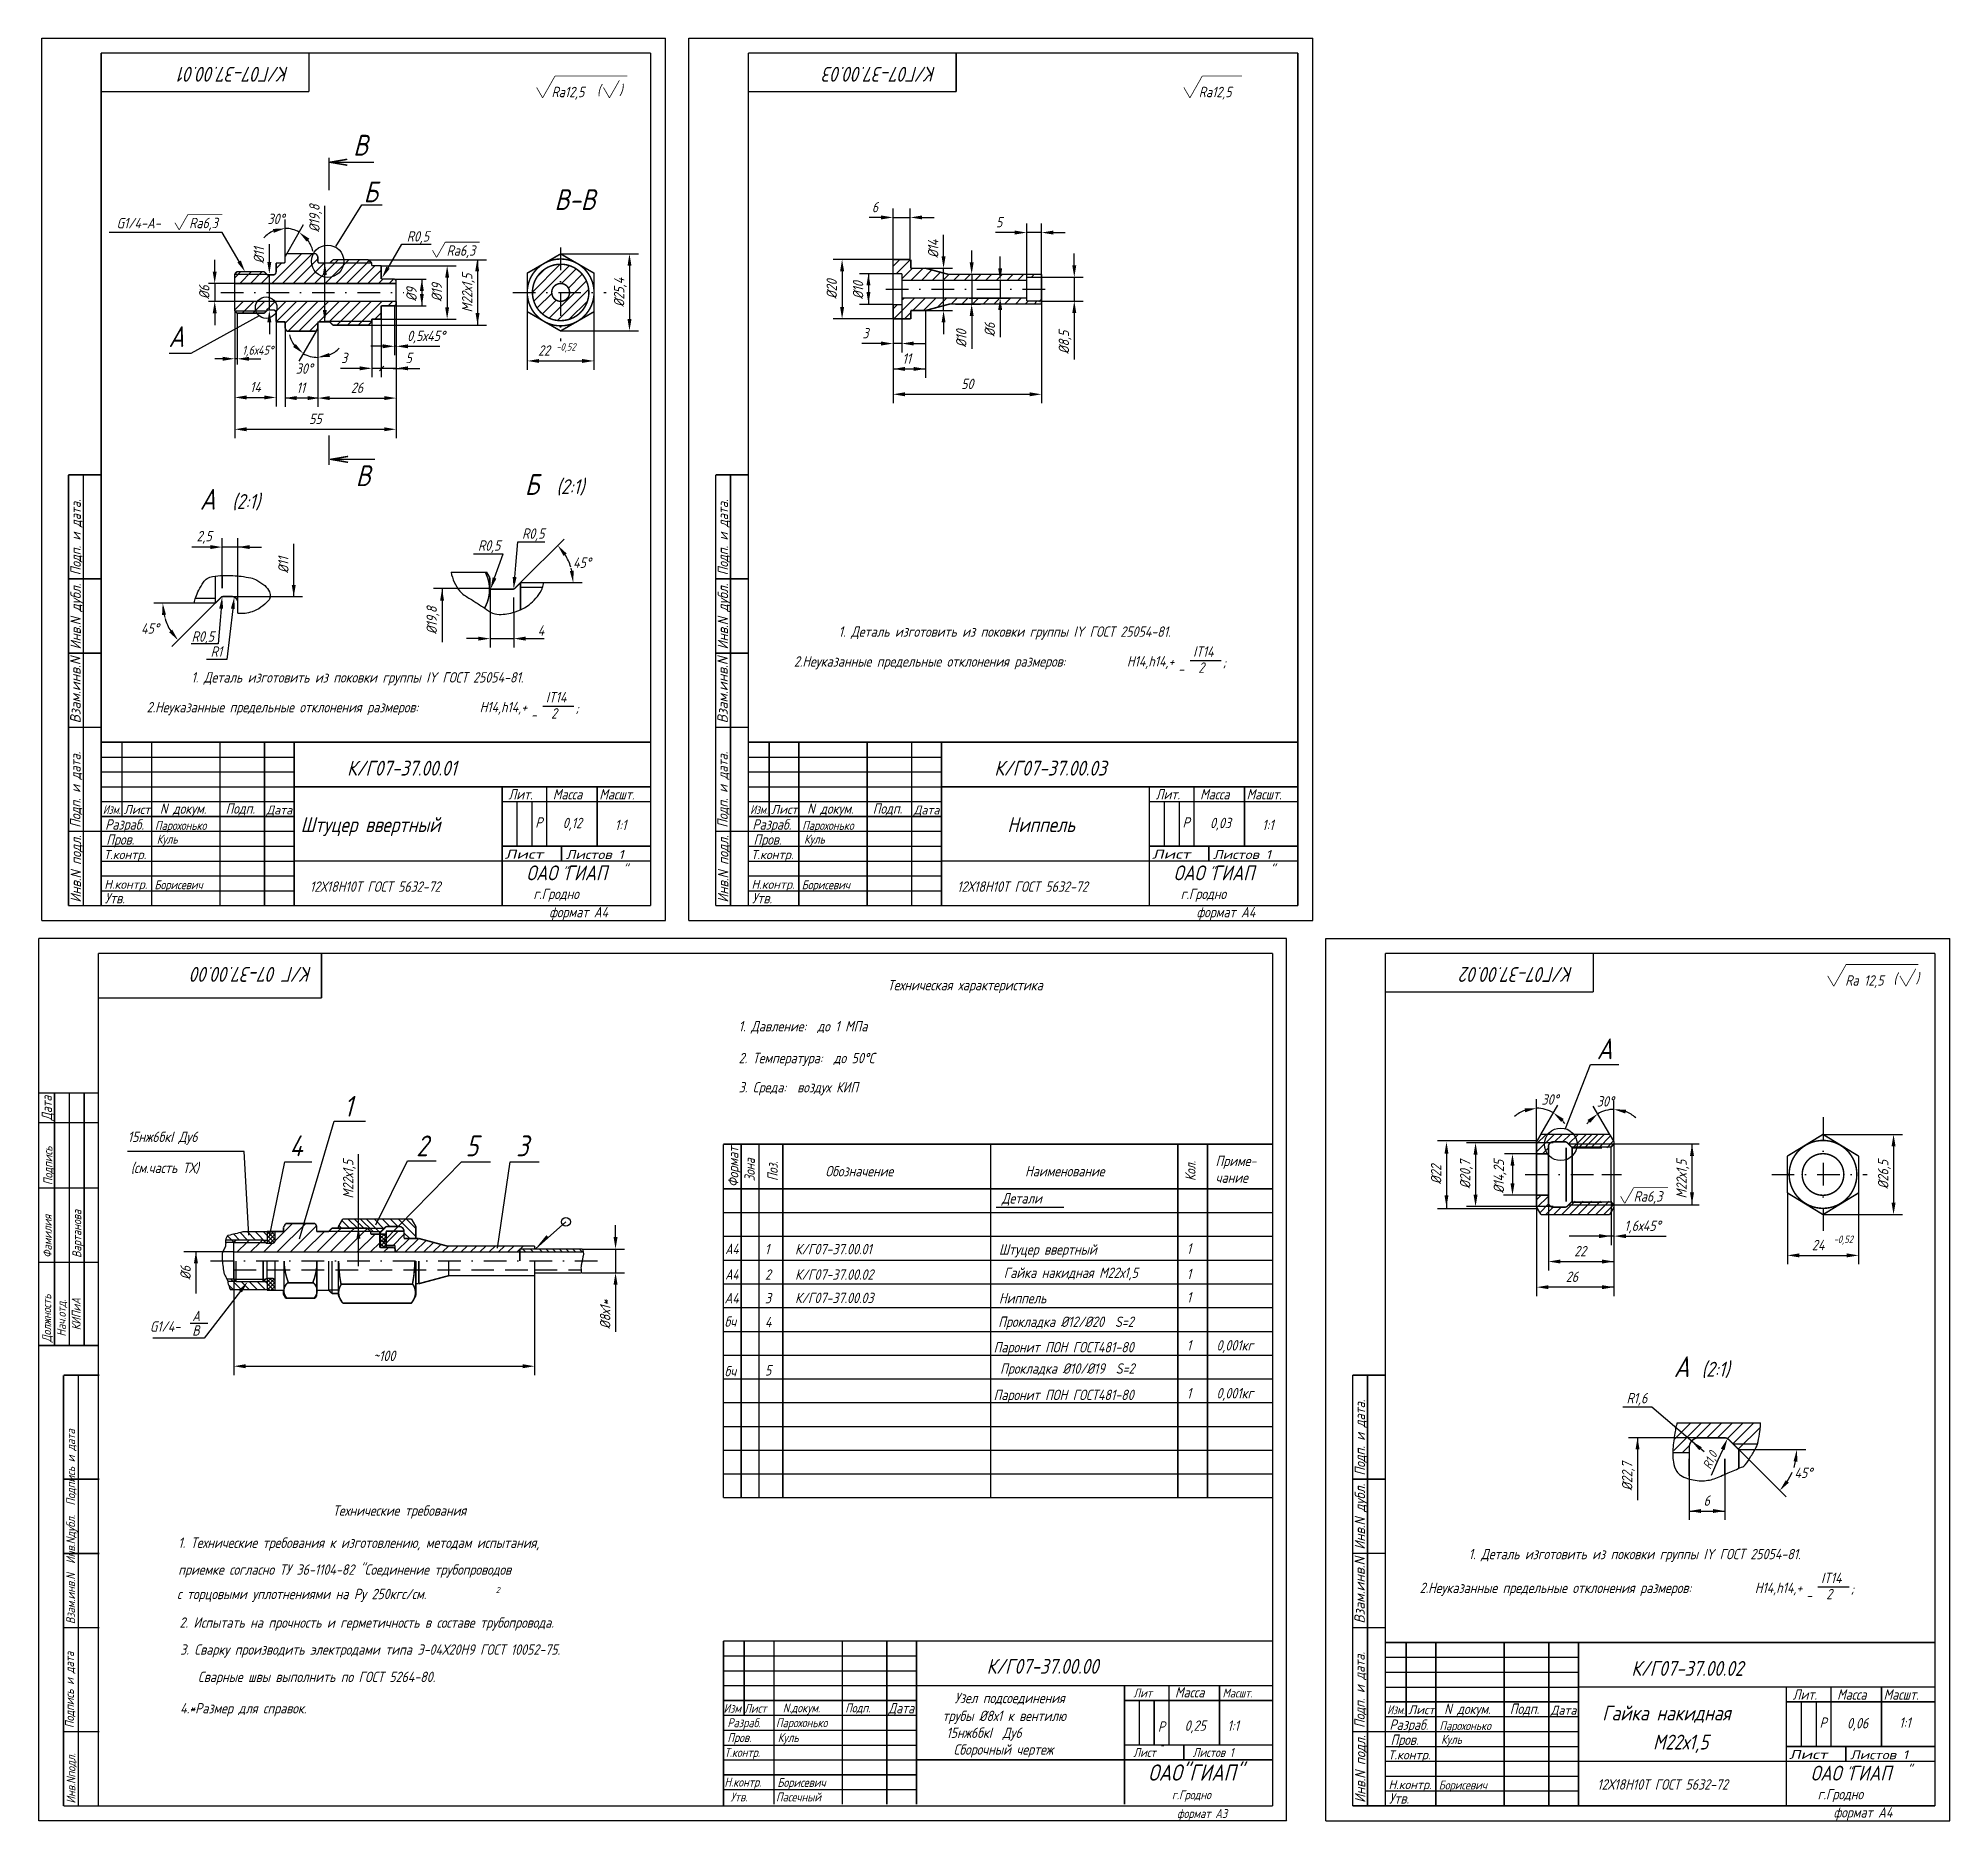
# Model space of a CAD drawing. Extents: x 453 to 1097, y 593 to 1193.
import ezdxf
from ezdxf.enums import TextEntityAlignment as Align

# ---------------------------------------------------------------- set-up
doc = ezdxf.new("R2010")
doc.units = 0
doc.header["$LTSCALE"] = 0.6
doc.header["$MEASUREMENT"] = 0
doc.linetypes.add('DASHDOT', pattern=[25.4, 12.7, -6.35, 0, -6.35])
doc.linetypes.add('DASHED', pattern=[19.05, 12.7, -6.35])
doc.layers.get('0').update_dxf_attribs({"linetype": 'CONTINUOUS'})
doc.layers.get('DEFPOINTS').update_dxf_attribs({"linetype": 'CONTINUOUS'})
doc.styles.add('ROMANC', font='romanc', dxfattribs={"width": 0.8, "oblique": 15, "height": 3.5})
doc.dimstyles.get("Standard").update_dxf_attribs({"dimtxt": 0.18, "dimasz": 0.18, "dimexe": 0.18, "dimexo": 0.0625, "dimgap": 0.09, "dimtad": 0, "dimtih": 1, "dimtoh": 1, "dimdec": 4, "dimzin": 0, "dimdsep": 46, "dimtxsty": 'Standard', "dimcen": 0.09, "dimadec": 0, "dimazin": 0, "dimtfac": 1, "dimtdec": 4, "dimtofl": 0, "dimtmove": 0, "dimatfit": 3, "dimfxl": 0, "dimtolj": 1, "dimtzin": 0, "dimarcsym": 0})

msp = doc.modelspace()

# ---------------------------------------------------------------- texts
at = {"style": 'ROMANC', "oblique": 15}
for s, height, rotation, width, p in [('К/Г07-37.00.01', 5, 180, 0.8, (537.62478, 1183.45181)), ('К/Г07-37.00.03', 5, 180, 0.8, (755.51965, 1183.45181)), ('Подп. и дата.', 3.5, 90, 0.8, (467.59315, 1012.26399)), ('Подп. и дата.', 3.5, 90, 0.8, (685.48802, 1012.26399)), ('Подп. и дата.', 3.5, 90, 0.8, (467.49505, 927.30381)), ('Подп. и дата.', 3.5, 90, 0.8, (685.38993, 927.30381)), ('К/Г 07-37.00.00', 5, 180, 0.8, (545.4404, 880.42138)), ('К/Г07-37.00.02', 5, 180, 0.8, (969.96985, 880.37801)), ('Подпись', 3, 90, 0.8, (458.0134, 806.97738)), ('Зона', 3.5, 90, 0.75, (694.48799, 808.24596)), ('Поз.', 3.5, 90, 0.75, (702.21799, 808.36596)), ('Кол.', 3.5, 90, 0.75, (842.85799, 808.36596)), ('Вартанова', 3, 90, 0.8, (467.7404, 782.47738)), ('Фамилия', 3, 90, 0.8, (457.8134, 782.47738)), ('Должность', 3, 90, 0.8, (457.6134, 754.07738)), ('Нач.отд.', 3, 90, 0.8, (462.5334, 755.98038)), ('КИПиА', 3, 90, 0.8, (467.5304, 758.11938)), ('Подп. и дата.', 3.5, 90, 0.8, (899.93822, 709.19018)), ('Взам.инв.N  Инв.Nдубл.  Подпись и дата', 3, 90, 0.8, (465.6734, 659.17738)), ('Подпись и дата', 3, 90, 0.8, (465.2734, 624.17738)), ('Подп. и дата.', 3.5, 90, 0.8, (899.84013, 624.23)), ('Инв.Nподл.', 3, 90, 0.8, (465.7734, 598.77738))]:
    msp.add_text(s, height=height, rotation=rotation, dxfattribs=dict(at, width=width)).set_placement(p)
at = {"style": 'ROMANC', "oblique": 15, "width": 0.8}
for s, height, p in [('(', 3.5, (641.35638, 1173.8328)), (')', 3.5, (648.85074, 1173.96666)), ('2.Неуказанные предельные отклонения размеров:', 3.5, (707.63608, 981.51091)), ('H14,h14,+', 3.5, (819.76637, 981.56032)), ('IT14', 3.5, (842.04037, 984.86345)), ('-', 3.5, (836.93431, 978.92088)), ('2', 3.5, (843.78892, 979.44662)), (';', 3.5, (852.00707, 981.19399)), ('IT14', 3.5, (624.14549, 969.46401)), ('2.Неуказанные предельные отклонения размеров:', 3.5, (489.74121, 966.11146)), ('H14,h14,+', 3.5, (601.8715, 966.16087)), ('2', 3.5, (625.89404, 964.04717)), (';', 3.5, (634.1122, 965.79454)), ('-', 3.5, (619.03944, 963.52143)), ('К/Г07-37.00.01', 5, (557.22448, 944.83775)), ('К/Г07-37.00.03', 5, (775.11936, 944.83775)), ('Лит.', 3.5, (611.51434, 936.79546)), ('Масса', 3.5, (626.48565, 936.79546)), ('Масшт.', 3.5, (642.13748, 936.79546)), ('Лит.', 3.5, (829.40922, 936.79546)), ('Масса', 3.5, (844.38053, 936.79546)), ('Масшт.', 3.5, (860.03235, 936.79546)), ('N докум.', 3.5, (494.19578, 931.95471)), ('Подп.', 3.5, (516.30661, 932.01616)), ('N докум.', 3.5, (712.09065, 931.95471)), ('Подп.', 3.5, (734.20149, 932.01616)), ('Разраб.', 3.5, (475.78437, 926.64493)), ('Парохонько', 3, (492.54054, 926.55299)), ('Штуцер ввертный', 5, (541.59818, 925.83101)), ('Р', 3.5, (620.57894, 927.3364)), ('0,12', 3.5, (629.82524, 927.1364)), ('1:1', 3.5, (647.36778, 926.47434)), ('Разраб.', 3.5, (693.67924, 926.64493)), ('Парохонько', 3, (710.43542, 926.55299)), ('Ниппель', 5, (779.52585, 925.83101)), ('Р', 3.5, (838.47382, 927.3364)), ('0,03', 3.5, (847.72012, 927.1364)), ('1:1', 3.5, (865.26266, 926.47434)), ('Пров.', 3.5, (476.15507, 921.58212)), ('Куль', 3, (493.16317, 921.93867)), ('Пров.', 3.5, (694.04994, 921.58212)), ('Куль', 3, (711.05804, 921.93867)), ('ОАО ГИАП', 5, (617.57973, 909.58787)), ('"', 3.5, (629.60529, 910.23003)), ('"', 3.5, (649.90468, 911.10441)), ('ОАО ГИАП', 5, (835.47461, 909.58787)), ('"', 3.5, (847.50017, 910.23003)), ('"', 3.5, (867.79956, 911.10441)), ('Борисевич', 3, (492.37026, 906.58258)), ('12Х18Н10Т ГОСТ 5632-72', 3.5, (544.68909, 905.71472)), ('Борисевич', 3, (710.26514, 906.58258)), ('12Х18Н10Т ГОСТ 5632-72', 3.5, (762.58397, 905.71472)), ('Утв.', 3.5, (475.6608, 901.82482)), ('г.Гродно', 3.5, (619.94901, 903.27405)), ('Утв.', 3.5, (693.55568, 901.82482)), ('г.Гродно', 3.5, (837.84389, 903.27405)), ('формат А4', 3.5, (625.28246, 897.13447)), ('формат А4', 3.5, (843.17734, 897.13447)), ('Техническая характеристика', 3.5, (739.19358, 872.56209)), ('(', 3.5, (1077.81645, 874.74299)), (')', 3.5, (1085.31081, 874.87686)), ('1. Давление:  до 1 МПа', 3.5, (689.03508, 858.70141)), ('2. Температура:  до 50%%DС', 3.5, (689.03508, 847.99841)), ('1', 7, (556.14597, 830.01568)), ('3. Среда:  воздух КИП', 3.5, (689.03508, 838.15541)), ('  15нж6бкІ Ду6', 3.5, (479.67872, 821.48746)), ('4', 7, (537.81952, 816.68344)), ('3', 7, (614.16348, 816.68344)), ('2', 7, (580.48232, 816.68344)), ('5', 7, (597.09836, 816.68344)), ('  (см.часть ТХ)', 3.5, (480.72529, 811.02883)), ('Обозначение  ', 3.5, (718.24799, 809.91596)), ('Наименование  ', 3.5, (785.46799, 809.91596)), ('Приме-  ', 3.5, (849.58799, 813.36596)), ('чание  ', 3.5, (849.58799, 807.73596)), ('Детали', 3.5, (777.617, 800.7739)), ('1   ', 3.5, (697.87799, 783.68394)), ('К/Г07-37.00.01', 3.5, (708.02799, 783.68394)), ('Штуцер ввертный', 3.5, (776.6821, 783.56376)), ('1', 3.5, (839.90799, 783.86512)), ('Гайка накидная М22х1,5', 3.5, (778.2821, 775.7249)), ('1', 3.5, (839.90799, 775.30912)), ('2   ', 3.5, (697.87799, 775.10494)), ('К/Г07-37.00.02', 3.5, (708.02799, 775.10494)), ('А4   ', 3.5, (684.28404, 767.17806)), ('3   ', 3.5, (697.87799, 767.17806)), ('К/Г07-37.00.03', 3.5, (708.02799, 767.24194)), ('Ниппель', 3.5, (776.6821, 767.15403)), ('1', 3.5, (839.90799, 767.44613)), ('А', 3.5, (505.07706, 761.1704)), ('В', 3.5, (505.07706, 756.2731)), ('бч   ', 3.5, (684.28404, 759.28705)), ('4   ', 3.5, (697.87799, 759.12738)), ('Прокладка %%C12/%%C20  S=2', 3.5, (776.42454, 759.22716)), ('Паронит ПОН ГОСТ481-80', 3.5, (774.88556, 750.66475)), ('1', 3.5, (839.90799, 751.2822)), ('0,001кг', 3.5, (849.90483, 751.2822)), ('Прокладка %%C10/%%C19  S=2', 3.5, (777.06618, 743.48221)), ('бч   ', 3.5, (684.28404, 742.5949)), ('5   ', 3.5, (697.87799, 742.87547)), ('Паронит ПОН ГОСТ481-80', 3.5, (774.88556, 734.60313)), ('1', 3.5, (839.90799, 735.16374)), ('0,001кг', 3.5, (849.90483, 735.16374)), ('Технические требования', 3.5, (552.41448, 695.65685)), ('1. Технические требования к изготовлению, методам испытания, ', 3.5, (500.38098, 684.83026)), ('приемке согласно ТУ 36-1104-82 "Соединение трубопроводов', 3.5, (500.38098, 675.78126)), ('IT14', 3.5, (1053.43897, 672.98199)), ('с торцовыми уплотнениями на Ру 250кгс/см.', 3.5, (499.99949, 667.57185)), ('2   ', 2, (607.2882, 669.66857)), ('2.Неуказанные предельные отклонения размеров:', 3.5, (918.29745, 669.62944)), ('H14,h14,+', 3.5, (1031.16498, 669.67886)), ('2', 3.5, (1055.18752, 667.56516)), (';', 3.5, (1063.40568, 669.31252)), ('-', 3.5, (1048.33292, 667.03941)), ('2. Испытать на прочность и герметичность в составе трубопровода.', 3.5, (500.77522, 657.9495)), ('3. Сварку производить электродами типа Э-04Х20Н9 ГОСТ 10052-75.', 3.5, (501.01924, 648.85981)), ('К/Г07-37.00.02', 5, (989.56956, 641.76395)), (' Сварные швы выполнить по ГОСТ 5264-80.', 3.5, (505.15892, 639.66672)), ('Лит', 3, (821.9184, 634.47738)), ('Лит', 3, (821.9184, 634.47738)), ('Масса', 3.5, (835.9184, 634.47738)), ('Масшт.', 3, (851.9184, 634.47738)), ('Лит.', 3.5, (1043.85942, 633.72166)), ('Масса', 3.5, (1058.83073, 633.72166)), ('Масшт.', 3.5, (1074.48255, 633.72166)), ('4.*Размер для справок.', 3.5, (501.01924, 629.09466)), ('Изм', 3, (683.9684, 629.33738)), ('Лист', 3, (690.8984, 629.33738)), ('N.докум.', 3, (703.9184, 629.47738)), ('Подп.', 3, (724.9184, 629.47738)), ('Узел подсоединения ', 3.5, (761.75479, 632.55754)), ('N докум.', 3.5, (926.54085, 628.8809)), ('Подп.', 3.5, (948.65169, 628.94236)), ('Гайка накидная', 5, (979.76363, 626.73568)), ('Разраб.', 3, (685.2484, 624.47738)), ('Парохонько', 3, (701.5884, 624.47738)), ('трубы %%C8х1 к вентилю ', 3.5, (757.64961, 626.54143)), ('  15нж6бкІ  Ду6 ', 3.5, (755.26134, 620.86569)), ('Р', 3.5, (830.1664, 622.94738)), ('0,25', 3.5, (839.1864, 623.25738)), ('1:1', 3.5, (853.5784, 623.25738)), ('Разраб.', 3.5, (908.12944, 623.57113)), ('Парохонько', 3, (924.96162, 623.47918)), ('Р', 3.5, (1052.92402, 624.2626)), ('0,06', 3.5, (1062.17031, 624.0626)), ('1:1', 3.5, (1079.71286, 624.2626)), ('Пров.', 3, (685.2484, 619.47738)), ('Куль', 3, (702.2184, 619.47738)), (' Сборочный чертеж ', 3.5, (759.54015, 615.21535)), ('Пров.', 3.5, (908.50014, 618.50832)), ('Куль', 3, (925.50824, 618.86487)), ('М22х1,5', 5, (996.85612, 616.96874)), ('Т.контр.', 3, (684.2484, 614.47738)), ('Лист ', 3, (821.9184, 614.47738)), ('Листов 1', 3, (841.9184, 614.47738)), ('ОАО ГИАП', 5, (1049.9248, 606.51407)), ('"', 3.5, (1082.24976, 608.03061)), ('Н.контр.', 3, (684.2484, 604.47738)), ('Борисевич', 3, (702.0784, 604.36738)), ('Борисевич', 3, (924.71533, 603.50877)), ('12Х18Н10Т ГОСТ 5632-72', 3.5, (978.10137, 603.46121)), ('"', 3.5, (1061.95037, 607.15622)), ('Утв.', 3, (686.2484, 599.47738)), ('Пасечный', 3, (701.6184, 599.47738)), ('г.Гродно', 3, (834.9184, 600.22738)), ('Утв.', 3.5, (908.00588, 598.75101)), ('г.Гродно', 3.5, (1052.29409, 600.20024)), ('формат А3', 3, (836.6284, 593.90738)), ('формат А4', 3.5, (1057.62754, 594.06066))]:
    msp.add_text(s, height=height, dxfattribs=at).set_placement(p)
at = {"color": 0, "linetype": 'ByBlock', "style": 'ROMANC', "oblique": 15, "width": 0.8}
for s, height, p in [('Ra12,5', 3.5, (631.56038, 1174.98159)), ('Ra12,5', 3.5, (849.45526, 1174.98159)), ('В', 7, (561.72854, 1157.06318)), ('Б', 7, (565.15621, 1141.36364)), ('В-В', 7, (633.89873, 1138.72948)), ('G1/4-А-', 3.5, (487.02676, 1130.84086)), ('Ra6,3', 3.5, (508.87491, 1130.87558)), ('6', 3.5, (734.93828, 1136.23985)), ('R0,5', 3.5, (581.0623, 1126.37137)), ('Ra6,3', 3.5, (595.53305, 1121.61262)), ('А', 7, (499.73147, 1092.63492)), ('0,5х45%%D', 3.5, (583.795, 1092.86351)), ('1,6х45%%D', 3, (527.14405, 1088.0497)), ('22', 3.5, (623.49907, 1087.93925)), ('-0,52', 2.5, (630.90832, 1089.15718)), ('30%%D', 3.5, (542.78007, 1081.85684)), ('3', 3.5, (556.22073, 1085.44244)), ('5', 3.5, (577.94262, 1085.44244)), ('11', 3.5, (745.6218, 1085.2501)), ('14', 3.5, (526.35027, 1075.64824)), ('11', 3.5, (541.6248, 1075.43252)), ('26', 3.5, (560.54389, 1075.43252)), ('50', 3.5, (766.00291, 1076.70732)), ('В', 7, (562.58546, 1045.79402)), ('Б', 7, (619.43263, 1042.84821)), ('(2:1)', 5, (632.37064, 1042.1094)), ('А', 7, (510.28307, 1037.86758)), ('(2:1)', 5, (523.22108, 1037.12876)), ('2,5', 3.5, (509.11875, 1025.45902)), ('R0,5', 3.5, (605.05169, 1022.30533)), ('R0,5', 3.5, (619.89144, 1026.30851)), ('45%%D', 3.5, (490.86329, 994.37363)), ('R0,5', 3.5, (508.65642, 991.66224)), ('4', 3.5, (622.47247, 993.71964)), ('1. Деталь изготовить из поковки группы IY ГОСТ 25054-81.', 3.5, (778.5737, 993.3067)), ('R1', 3.5, (513.22496, 986.59943)), ('1. Деталь изготовить из поковки группы IY ГОСТ 25054-81.', 3.5, (560.67883, 977.90725)), ('Ra 12,5', 3.5, (1068.02046, 875.89178)), ('А', 7, (980.5236, 852.84037)), ('30%%D', 3.5, (962.1786, 835.79737)), ('30%%d', 3.5, (980.7826, 835.17237)), ('Ra6,3', 3.5, (995.15768, 803.17688)), ('1,6х45%%D', 3.5, (993.31257, 793.30637)), ('22', 3.5, (972.3166, 784.74237)), ('24', 3.5, (1052.45252, 786.80837)), ('-0,52', 2.5, (1060.92382, 788.72637)), ('26', 3.5, (969.5556, 776.11837)), ('G1/4-', 3.5, (495.94104, 759.37704)), ('~100', 3.5, (569.70238, 749.49766)), ('А', 7, (1006.44972, 745.84427)), ('(2:1)', 5, (1017.90972, 745.00227)), ('R1,6', 3.5, (991.4359, 735.26574)), ('45%%D', 3.5, (1047.46355, 710.11174)), ('6', 3.5, (1014.93998, 700.75474)), ('1. Деталь изготовить из поковки группы IY ГОСТ 25054-81.', 3.5, (990.67142, 682.76837)), ('К/Г07-37.00.00', 5, (791.3484, 644.96738))]:
    msp.add_text(s, height=height, dxfattribs=at).set_placement(p, align=Align.MIDDLE_CENTER)
for s, height, rotation, p in [('%%C19,8', 3.5, 90, (546.22535, 1132.41367)), ('%%C11', 3.5, 90, (527.54376, 1119.95027)), ('%%C14', 3.5, 90, (754.5196, 1122.17413)), ('М22х1,5', 3.5, 90, (597.64515, 1107.30032)), ('%%C6', 3.5, 90, (509.15087, 1107.52902)), ('%%C9', 3.5, 90, (578.89703, 1106.81551)), ('%%C10', 3.5, 90, (729.24173, 1108.23523)), ('%%C8,5', 3.5, 90, (798.52591, 1090.6992)), ('%%C11', 3.5, 90, (535.77068, 1015.70351)), ('%%C19,8', 3.5, 90, (585.70126, 997.0758)), ('М22х1,5', 3.5, 90, (557.57438, 808.97187)), ('%%C22', 3.5, 90, (923.8306, 810.54937)), ('%%C20,7', 3.5, 90, (933.6166, 810.54937)), ('%%C14,25', 3.5, 90, (944.9508, 809.84659)), ('М22х1,5', 3.5, 90, (1006.47934, 808.97718)), ('%%C6', 3.5, 90, (502.84109, 777.40362)), ('%%C22,7', 3.5, 90, (988.14272, 708.89972)), ('R1,0', 3, 65.92750248, (1016.03454, 714.38091))]:
    msp.add_text(s, height=height, rotation=rotation, dxfattribs=at).set_placement(p, align=Align.MIDDLE_CENTER)
at = {"style": 'ROMANC', "oblique": 15}
for s, rotation, width, p, p2 in [('Инв.N дубл.', 90, 0.723128, (467.59315, 987.31606), (467.59315, 1009.49199)), ('Инв.N дубл.', 90, 0.723128, (685.48802, 987.31606), (685.48802, 1009.49199)), ('Взам.инв.N', 90, 0.781028, (467.49505, 962.42152), (467.49505, 984.81098)), ('Взам.инв.N', 90, 0.781028, (685.38993, 962.42152), (685.38993, 984.81098)), ('Инв.N подл.', 90, 0.723742, (467.67018, 902.09274), (467.67018, 924.76999)), ('Инв.N подл.', 90, 0.723742, (685.56505, 902.09274), (685.56505, 924.76999)), ('Дата', 90.75565591, 0.909897, (457.9164, 828.71238), (457.8064, 837.05238)), ('Формат', 90, 0.748183, (688.9384, 806.31462), (688.9384, 819.90661)), ('Инв.N дубл.', 90, 0.723128, (899.93822, 684.24226), (899.93822, 706.41819)), ('Взам.инв.N', 90, 0.781028, (899.84013, 659.34772), (899.84013, 681.73718)), ('Инв.N подл.', 90, 0.723742, (900.01525, 599.01894), (900.01525, 621.69619))]:
    msp.add_text(s, height=3.5, rotation=rotation, dxfattribs=dict(at, width=width)).set_placement(p, p2, align=Align.FIT)
for s, height, width, p, p2 in [('Изм.', 3, 0.652797, (475.01309, 931.92521), (480.98152, 931.92521)), ('Лист', 3, 0.903967, (482.0798, 931.93066), (490.99034, 931.93066)), ('Дата', 3, 1.101447, (530.07186, 931.7761), (538.72608, 931.7761)), ('Изм.', 3, 0.652797, (692.90797, 931.92521), (698.8764, 931.92521)), ('Лист', 3, 0.903967, (699.97468, 931.93066), (708.88522, 931.93066)), ('Дата', 3, 1.101447, (747.96673, 931.7761), (756.62096, 931.7761)), ('Т.контр.', 3, 0.818423, (475.33526, 916.73971), (489.5992, 916.73971)), ('Лист', 3, 1.31911, (610.29182, 916.87787), (623.29447, 916.87787)), ('Листов 1', 3, 0.989332, (630.86159, 916.77136), (650.36557, 916.77136)), ('Т.контр.', 3, 0.818423, (693.23014, 916.73971), (707.49408, 916.73971)), ('Лист', 3, 1.31911, (828.1867, 916.87787), (841.18935, 916.87787)), ('Листов 1', 3, 0.989332, (848.75646, 916.77136), (868.26044, 916.77136)), ('Н.контр.', 3, 0.833169, (475.46377, 906.72317), (489.98471, 906.72317)), ('Н.контр.', 3, 0.833169, (693.35864, 906.72317), (707.87959, 906.72317)), ('А4', 3.5, 0.753333, (684.49799, 783.73594), (689.01799, 783.73594)), ('А4', 3.5, 0.753333, (684.49799, 775.15694), (689.01799, 775.15694)), ('Дата', 3.5, 0.942545, (739.4584, 629.13738), (748.0984, 629.13738)), ('Изм.', 3, 0.652797, (907.35816, 628.8514), (913.32659, 628.8514)), ('Лист', 3, 0.903967, (914.42488, 628.85686), (923.33541, 628.85686)), ('Дата', 3, 1.101447, (962.41693, 628.70229), (971.07116, 628.70229)), ('Т.контр.', 3, 0.818423, (907.68033, 613.66591), (921.94428, 613.66591)), ('Лист', 3, 1.31911, (1042.63689, 613.80406), (1055.63954, 613.80406)), ('Листов 1', 3, 0.989332, (1063.20666, 613.69756), (1082.71064, 613.69756)), ('Н.контр.', 3, 0.833169, (907.80884, 603.64936), (922.32979, 603.64936))]:
    msp.add_text(s, height=height, dxfattribs=dict(at, width=width)).set_placement(p, p2, align=Align.FIT)
at = {"style": 'ROMANC', "oblique": 15, "width": 0.8}
msp.add_text('ОАО"ГИАП"', height=5.454545, dxfattribs=at).set_placement((826.9184, 606.47738), (858.9184, 606.47738), align=Align.ALIGNED)

# ---------------------------------------------------------------- blocks, each defined once
blk = doc.blocks.new('*X9')
at = {"color": 0}
for p, q in [((530.38, 813.25), (532.55, 815.42)), ((530.38, 814.6), (531.2, 815.42)), ((532.98, 812.71), (530.38, 815.32)), ((530.38, 811.91), (532.98, 814.51)), ((532.66, 811.69), (530.38, 813.97)), ((531.57, 811.42), (530.38, 812.62)), ((531.24, 811.42), (532.98, 813.16)), ((532.98, 814.06), (531.61, 815.42)), ((532.98, 815.41), (532.96, 815.42)), ((530.38, 798.44), (531.56, 799.62)), ((530.38, 797.09), (532.65, 799.36)), ((532.98, 796.55), (530.38, 799.15)), ((530.38, 795.74), (532.98, 798.35)), ((532.98, 797.89), (531.25, 799.62)), ((532.56, 795.62), (530.38, 797.8)), ((531.21, 795.62), (530.38, 796.46)), ((531.6, 795.62), (532.98, 797)), ((532.95, 795.62), (532.98, 795.65))]:
    blk.add_line(p, q, dxfattribs=at)
blk = doc.blocks.new('*D8')
at = {"color": 0, "linetype": 'ByBlock'}
for p, q in [((621.58, 813.52), (621.58, 817.52)), ((610.38, 809.52), (624.58, 809.52)), ((621.58, 809.52), (621.58, 801.54)), ((610.38, 801.54), (624.58, 801.54)), ((621.58, 797.54), (621.58, 793.54)), ((621.58, 793.54), (621.58, 781.58))]:
    blk.add_line(p, q, dxfattribs=at)
for points in [[(620.91, 813.52), (622.24, 813.52), (621.58, 809.52)], [(620.91, 797.54), (622.24, 797.54), (621.58, 801.54)]]:
    blk.add_solid(points, dxfattribs=at)
at = {"layer": 'DEFPOINTS', "color": 0, "linetype": 'ByBlock'}
for p in [(610.38, 809.52), (610.38, 801.54), (621.58, 801.54)]:
    blk.add_point(p, dxfattribs=at)
at = {"color": 0, "linetype": 'ByBlock', "style": 'ROMANC', "oblique": 15, "width": 0.8}
blk.add_text('%%C8х1*', height=3.5, rotation=90, dxfattribs=at).set_placement((618.08, 787.51), align=Align.MIDDLE_CENTER)
blk = doc.blocks.new('*X7')
at = {"color": 0}
for p, q in [((542.34, 813.1), (543.77, 814.52)), ((542.34, 814.45), (542.42, 814.52)), ((544.34, 812.12), (542.34, 814.12)), ((542.34, 811.75), (544.34, 813.75)), ((544.34, 810.78), (542.34, 812.78)), ((542.34, 810.4), (544.34, 812.4)), ((543.75, 810.02), (542.34, 811.43)), ((544.34, 813.47), (543.29, 814.52)), ((543.31, 810.02), (544.34, 811.06)), ((542.4, 810.02), (542.34, 810.08))]:
    blk.add_line(p, q, dxfattribs=at)
blk = doc.blocks.new('*D13')
at = {"color": 0, "linetype": 'ByBlock'}
for p, q in [((1054.08, 824.05), (1080.84, 824.05)), ((1077.84, 820.05), (1077.84, 801.05)), ((1054.08, 797.05), (1080.84, 797.05))]:
    blk.add_line(p, q, dxfattribs=at)
for points in [[(1077.17, 820.05), (1078.5, 820.05), (1077.84, 824.05)], [(1077.17, 801.05), (1078.5, 801.05), (1077.84, 797.05)]]:
    blk.add_solid(points, dxfattribs=at)
at = {"layer": 'DEFPOINTS', "color": 0, "linetype": 'ByBlock'}
for p in [(1054.08, 824.05), (1054.08, 797.05), (1077.84, 797.05)]:
    blk.add_point(p, dxfattribs=at)
at = {"color": 0, "linetype": 'ByBlock', "style": 'ROMANC', "oblique": 15, "width": 0.8}
blk.add_text('%%C26,5', height=3.5, rotation=90, dxfattribs=at).set_placement((1074.34, 810.55), align=Align.MIDDLE_CENTER)
blk = doc.blocks.new('*D1')
at = {"color": 0, "linetype": 'ByBlock'}
for p, q in [((1176.12, 798.63), (1176.12, 755.76)), ((1230.44, 800.33), (1230.44, 755.76)), ((1180.12, 758.76), (1226.44, 758.76))]:
    blk.add_line(p, q, dxfattribs=at)
for points in [[(1180.12, 759.43), (1180.12, 758.09), (1176.12, 758.76)], [(1226.44, 759.43), (1226.44, 758.09), (1230.44, 758.76)]]:
    blk.add_solid(points, dxfattribs=at)
at = {"layer": 'DEFPOINTS', "color": 0, "linetype": 'ByBlock'}
for p in [(1176.12, 798.63), (1230.44, 800.33), (1230.44, 758.76)]:
    blk.add_point(p, dxfattribs=at)
at = {"color": 0, "linetype": 'ByBlock', "style": 'ROMANC', "oblique": 15, "width": 0.8}
blk.add_text('55', height=3.5, dxfattribs=at).set_placement((1203.28, 762.26), align=Align.MIDDLE_CENTER)
blk = doc.blocks.new('*D11')
at = {"color": 0, "linetype": 'ByBlock'}
for p, q in [((1185.06, 816.45), (1185.06, 828.99)), ((1185.63, 817.45), (1191.32, 827.31))]:
    blk.add_line(p, q, dxfattribs=at)
for start, end in [(114.22433, 138.44866), (60, 90), (11.55134, 35.77567)]:
    blk.add_arc((1185.06, 816.45), 9.53, start, end, dxfattribs=at)
for points in [[(1181, 825.8), (1181.28, 824.49), (1185.06, 825.99)], [(1192.34, 821.53), (1193.24, 822.52), (1189.82, 824.71)]]:
    blk.add_solid(points, dxfattribs=at)
at = {"layer": 'DEFPOINTS', "color": 0, "linetype": 'ByBlock'}
for p in [(1185.53, 825.97), (1185.63, 817.45), (1185.06, 816.45), (1185.06, 816.45), (1185.06, 814.83)]:
    blk.add_point(p, dxfattribs=at)
at = {"color": 0, "linetype": 'ByBlock', "style": 'ROMANC', "oblique": 15, "width": 0.8}
blk.add_text('30%%D', height=3.5, dxfattribs=at).set_placement((1182.01, 829.19), align=Align.MIDDLE_CENTER)
blk = doc.blocks.new('*D2')
at = {"color": 0, "linetype": 'ByBlock'}
for p, q in [((1293.36, 761.89), (1308.01, 776.54)), ((1301.17, 761.89), (1314.08, 761.89))]:
    blk.add_line(p, q, dxfattribs=at)
for start, end in [(17.13639, 32.03716), (12.96284, 15.96394)]:
    blk.add_arc((1293.36, 761.89), 17.72, start, end, dxfattribs=at)
for points in [[(1307.86, 770.87), (1308.9, 771.7), (1305.89, 774.42)], [(1311.29, 765.94), (1309.97, 765.79), (1311.08, 761.89)]]:
    blk.add_solid(points, dxfattribs=at)
at = {"layer": 'DEFPOINTS', "color": 0, "linetype": 'ByBlock'}
for p in [(1310.08, 767.74), (1291.45, 759.98), (1293.36, 761.89), (1293.36, 761.89), (1301.17, 761.89)]:
    blk.add_point(p, dxfattribs=at)
at = {"color": 0, "linetype": 'ByBlock', "style": 'ROMANC', "oblique": 15, "width": 0.8}
blk.add_text('45%%D', height=3.5, dxfattribs=at).set_placement((1314.05, 768.61), align=Align.MIDDLE_CENTER)
blk = doc.blocks.new('*D0')
at = {"color": 0, "linetype": 'ByBlock'}
for p, q in [((1217.53, 813.83), (1242.73, 813.83)), ((1239.73, 809.83), (1239.73, 799.83)), ((1217.53, 795.83), (1242.73, 795.83))]:
    blk.add_line(p, q, dxfattribs=at)
for points in [[(1239.06, 809.83), (1240.39, 809.83), (1239.73, 813.83)], [(1239.06, 799.83), (1240.39, 799.83), (1239.73, 795.83)]]:
    blk.add_solid(points, dxfattribs=at)
at = {"layer": 'DEFPOINTS', "color": 0, "linetype": 'ByBlock'}
for p in [(1217.53, 813.83), (1217.53, 795.83), (1239.73, 795.83)]:
    blk.add_point(p, dxfattribs=at)
at = {"color": 0, "linetype": 'ByBlock', "style": 'ROMANC', "oblique": 15, "width": 0.8}
blk.add_text('%%C19', height=3.5, rotation=90, dxfattribs=at).set_placement((1236.23, 804.83), align=Align.MIDDLE_CENTER)
blk = doc.blocks.new('*D10')
at = {"color": 0, "linetype": 'ByBlock'}
for p, q in [((1277.86, 817.4), (1304.02, 817.4)), ((1301.02, 813.4), (1301.02, 795.46)), ((1277.84, 791.46), (1304.02, 791.46))]:
    blk.add_line(p, q, dxfattribs=at)
for points in [[(1300.36, 813.4), (1301.69, 813.4), (1301.02, 817.4)], [(1300.36, 795.46), (1301.69, 795.46), (1301.02, 791.46)]]:
    blk.add_solid(points, dxfattribs=at)
at = {"layer": 'DEFPOINTS', "color": 0, "linetype": 'ByBlock'}
for p in [(1277.86, 817.4), (1277.84, 791.46), (1301.02, 791.46)]:
    blk.add_point(p, dxfattribs=at)
at = {"color": 0, "linetype": 'ByBlock', "style": 'ROMANC', "oblique": 15, "width": 0.8}
blk.add_text('%%C25,4', height=3.5, rotation=90, dxfattribs=at).set_placement((1297.52, 804.43), align=Align.MIDDLE_CENTER)
blk = doc.blocks.new('*D5')
at = {"color": 0, "linetype": 'ByBlock'}
for p, q in [((1398.74, 815.52), (1378.6, 815.52)), ((1381.6, 811.52), (1381.6, 799.52)), ((1398.74, 795.52), (1378.6, 795.52))]:
    blk.add_line(p, q, dxfattribs=at)
for points in [[(1380.93, 811.52), (1382.27, 811.52), (1381.6, 815.52)], [(1380.93, 799.52), (1382.27, 799.52), (1381.6, 795.52)]]:
    blk.add_solid(points, dxfattribs=at)
at = {"layer": 'DEFPOINTS', "color": 0, "linetype": 'ByBlock'}
for p in [(1398.74, 815.52), (1381.6, 795.52), (1398.74, 795.52)]:
    blk.add_point(p, dxfattribs=at)
at = {"color": 0, "linetype": 'ByBlock', "style": 'ROMANC', "oblique": 15, "width": 0.8}
blk.add_text('%%C20', height=3.5, rotation=90, dxfattribs=at).set_placement((1378.1, 805.52), align=Align.MIDDLE_CENTER)
blk = doc.blocks.new('*D6')
at = {"color": 0, "linetype": 'ByBlock'}
for p, q in [((1398.74, 800.32), (1398.74, 784.22)), ((1401.74, 800.32), (1401.74, 784.22)), ((1390.74, 787.22), (1388.28, 787.22)), ((1394.74, 787.22), (1390.74, 787.22)), ((1401.74, 787.22), (1398.74, 787.22)), ((1405.74, 787.22), (1409.74, 787.22))]:
    blk.add_line(p, q, dxfattribs=at)
for points in [[(1394.74, 787.89), (1394.74, 786.55), (1398.74, 787.22)], [(1405.74, 787.89), (1405.74, 786.55), (1401.74, 787.22)]]:
    blk.add_solid(points, dxfattribs=at)
at = {"layer": 'DEFPOINTS', "color": 0, "linetype": 'ByBlock'}
for p in [(1398.74, 800.32), (1401.74, 800.32), (1398.74, 787.22)]:
    blk.add_point(p, dxfattribs=at)
at = {"color": 0, "linetype": 'ByBlock', "style": 'ROMANC', "oblique": 15, "width": 0.8}
blk.add_text('3', height=3.5, dxfattribs=at).set_placement((1389.46, 790.72), align=Align.MIDDLE_CENTER)
blk = doc.blocks.new('*D3')
at = {"color": 0, "linetype": 'ByBlock'}
for p, q in [((1459.15, 812.52), (1459.15, 816.52)), ((1448.74, 808.52), (1462.15, 808.52)), ((1459.15, 808.52), (1459.15, 802.52)), ((1448.74, 802.52), (1462.15, 802.52)), ((1459.15, 798.52), (1459.15, 794.52)), ((1459.15, 794.52), (1459.15, 789.36))]:
    blk.add_line(p, q, dxfattribs=at)
for points in [[(1458.49, 812.52), (1459.82, 812.52), (1459.15, 808.52)], [(1458.49, 798.52), (1459.82, 798.52), (1459.15, 802.52)]]:
    blk.add_solid(points, dxfattribs=at)
at = {"layer": 'DEFPOINTS', "color": 0, "linetype": 'ByBlock'}
for p in [(1448.74, 808.52), (1448.74, 802.52), (1459.15, 802.52)]:
    blk.add_point(p, dxfattribs=at)
at = {"color": 0, "linetype": 'ByBlock', "style": 'ROMANC', "oblique": 15, "width": 0.8}
blk.add_text('%%C6', height=3.5, rotation=90, dxfattribs=at).set_placement((1455.65, 791.89), align=Align.MIDDLE_CENTER)
blk = doc.blocks.new('*D4')
at = {"color": 0, "linetype": 'ByBlock'}
for p, q in [((1425.22, 814.52), (1425.22, 818.52)), ((1419.23, 810.52), (1428.22, 810.52)), ((1425.22, 810.52), (1425.22, 800.52)), ((1419.76, 800.52), (1428.22, 800.52)), ((1425.22, 796.52), (1425.22, 792.52)), ((1425.22, 792.52), (1425.22, 785.4))]:
    blk.add_line(p, q, dxfattribs=at)
for points in [[(1424.56, 814.52), (1425.89, 814.52), (1425.22, 810.52)], [(1424.56, 796.52), (1425.89, 796.52), (1425.22, 800.52)]]:
    blk.add_solid(points, dxfattribs=at)
at = {"layer": 'DEFPOINTS', "color": 0, "linetype": 'ByBlock'}
for p in [(1419.23, 810.52), (1419.76, 800.52), (1425.22, 800.52)]:
    blk.add_point(p, dxfattribs=at)
at = {"color": 0, "linetype": 'ByBlock', "style": 'ROMANC', "oblique": 15, "width": 0.8}
blk.add_text('%%C10', height=3.5, rotation=90, dxfattribs=at).set_placement((1421.72, 788.91), align=Align.MIDDLE_CENTER)
blk = doc.blocks.new('*D12')
at = {"color": 0, "linetype": 'ByBlock'}
for p, q in [((1426.74, 824.58), (1424.28, 824.58)), ((1430.74, 824.58), (1426.74, 824.58)), ((1434.74, 809.52), (1434.74, 827.58)), ((1439.74, 824.58), (1434.74, 824.58)), ((1439.74, 810.52), (1439.74, 827.58)), ((1443.74, 824.58), (1447.74, 824.58))]:
    blk.add_line(p, q, dxfattribs=at)
for points in [[(1430.74, 825.24), (1430.74, 823.91), (1434.74, 824.58)], [(1443.74, 825.24), (1443.74, 823.91), (1439.74, 824.58)]]:
    blk.add_solid(points, dxfattribs=at)
at = {"layer": 'DEFPOINTS', "color": 0, "linetype": 'ByBlock'}
for p in [(1434.74, 824.58), (1434.74, 809.52), (1439.74, 810.52)]:
    blk.add_point(p, dxfattribs=at)
at = {"color": 0, "linetype": 'ByBlock', "style": 'ROMANC', "oblique": 15, "width": 0.8}
blk.add_text('5', height=3.5, dxfattribs=at).set_placement((1425.46, 828.08), align=Align.MIDDLE_CENTER)

# ---------------------------------------------------------------- dimensions: what is measured, and where the dimension line sits
for base, line1, line2, text, picture, middle, set_off in [((536.7948, 1129.04763), ((536.32053, 1117.90096), (536.32053, 1119.52773)), ((536.32053, 1119.52773), (536.89788, 1120.52773)), '30%%D', '*D11', (533.27067, 1132.26751), (-648.7345, 303.0738)), ((632.32444, 1015.6519), ((613.69407, 1007.89227), (615.60117, 1009.79938)), ((623.40936, 1009.79938), (615.60117, 1009.79938)), '45%%D', '*D2', (636.29244, 1016.52234), (-677.76021, 247.91268))]:
    dim = msp.add_angular_dim_2l(base=base, line1=line1, line2=line2, text=text, dimstyle='Standard')
    dim.commit()
    dim.dimension.update_dxf_attribs({"geometry": picture, "text_midpoint": middle, "dimtype": 130, "insert": set_off})
for base, p1, p2, text, picture, middle, set_off in [((786.00291, 1127.65166), (791.00291, 1113.59828), (786.00291, 1112.59828), '5', '*D12', (776.72331, 1131.15166), (-648.7345, 303.0738)), ((573.70778, 1061.42922), (519.38, 1101.30096), (573.70778, 1103.00096), '55', '*D1', (546.54389, 1064.92922), (-656.73569, 302.67075)), ((741.00291, 1090.29289), (744.00291, 1103.39828), (741.00291, 1103.39828), '3', '*D6', (731.72364, 1093.79289), (-657.73515, 303.0738))]:
    dim = msp.add_linear_dim(base=base, p1=p1, p2=p2, text=text, dimstyle='Standard')
    dim.commit()
    dim.dimension.update_dxf_attribs({"geometry": picture, "text_midpoint": middle, "insert": set_off})
for base, p1, p2, text, picture, middle, set_off in [((652.2872, 1094.53024), (629.12278, 1120.47168), (629.10363, 1094.53024), '%%C25,4', '*D10', (648.7872, 1107.50096), (-648.7345, 303.0738)), ((767.48654, 1103.59828), (761.49371, 1113.59828), (762.02284, 1103.59828), '%%C10', '*D4', (763.98654, 1091.98851), (-657.73515, 303.0738)), ((590.90685, 1098.50096), (568.70778, 1116.50096), (568.70778, 1098.50096), '%%C19', '*D0', (587.40685, 1107.50096), (-648.81901, 302.67075)), ((723.86541, 1098.59828), (741.00291, 1118.59828), (741.00291, 1098.59828), '%%C20', '*D5', (720.36541, 1108.59828), (-657.73515, 303.0738)), ((777.07582, 1105.59828), (766.66116, 1111.59828), (766.66116, 1105.59828), '%%C6', '*D3', (773.57582, 1094.96618), (-682.07689, 303.0738)), ((647.5989, 777.48979), (636.40632, 785.46963), (636.40632, 777.48979), '%%C8е1*', '*D8', (644.0989, 763.45769), (26.02279, -24.05485))]:
    dim = msp.add_linear_dim(base=base, p1=p1, p2=p2, angle=90, text=text, dimstyle='Standard')
    dim.commit()
    dim.dimension.update_dxf_attribs({"geometry": picture, "text_midpoint": middle, "insert": set_off})
dim = msp.add_linear_dim(base=(1077.83752, 797.04937), p1=(1054.08452, 824.04937), p2=(1054.08452, 797.04937), angle=90, text='%%C26,5', dimstyle='Standard')
dim.commit()
dim.dimension.update_dxf_attribs({"geometry": '*D13', "text_midpoint": (1074.33752, 810.54937)})

# ---------------------------------------------------------------- linework, layer by layer
for p, q in [((454.41482, 896.07701), (454.41482, 1193.07701)), ((454.41482, 1193.07701), (664.41482, 1193.07701)), ((664.41482, 896.07701), (664.41482, 1193.07701)), ((672.3097, 896.07701), (672.3097, 1193.07701)), ((672.3097, 1193.07701), (882.3097, 1193.07701)), ((882.3097, 896.07701), (882.3097, 1193.07701)), ((553.44152, 1122.99426), (562.23596, 1136.96335)), ((562.23596, 1136.96335), (569.03515, 1136.96335)), ((515.21039, 1127.71593), (477.14086, 1127.71593)), ((520.8718, 1117.90945), (515.21039, 1127.71593)), ((570.99961, 1115.82851), (575.67927, 1123.77855)), ((575.67927, 1123.77855), (585.51878, 1123.77855)), ((565.5, 1117.33954), (549.72535, 1117.33954)), ((744.02649, 1105.59828), (744.02649, 1104.59828)), ((527.67446, 1099.66395), (504.57393, 1086.90648)), ((536.32053, 1097.60096), (533.32053, 1097.60096)), ((565.5, 1097.66238), (549.72535, 1097.66238)), ((504.57393, 1086.90648), (497.27903, 1086.90648)), ((568.11923, 1081.05718), (569.5366, 1082.65065)), ((614.67116, 1023.53419), (623.74622, 1023.53419)), ((599.8021, 1019.47197), (609.75772, 1019.47197)), ((605.26168, 1007.84938), (586.26309, 1007.84938)), ((605.40601, 1007.59938), (605.40601, 999.98323)), ((513.78893, 989.18665), (504.71386, 989.18665)), ((516.76329, 983.93774), (509.85767, 983.93774)), ((840.99125, 983.6403), (851.48251, 983.6403)), ((623.09637, 968.24085), (633.58763, 968.24085)), ((614.41482, 936.07701), (614.41482, 921.07701)), ((619.41482, 936.07701), (619.41482, 921.07701)), ((832.3097, 936.07701), (832.3097, 921.07701)), ((837.3097, 936.07701), (837.3097, 921.07701)), ((454.41482, 896.07701), (664.41482, 896.07701)), ((454.41482, 896.07701), (664.41482, 896.07701)), ((672.3097, 896.07701), (882.3097, 896.07701)), ((672.3097, 896.07701), (882.3097, 896.07701)), ((873.4934, 889.97738), (453.4934, 889.97738)), ((453.4934, 592.97738), (453.4934, 889.97738)), ((873.4934, 592.97738), (873.4934, 889.97738)), ((873.4934, 592.97738), (873.4934, 889.97738)), ((886.75989, 593.00321), (886.75989, 890.00321)), ((886.75989, 890.00321), (1096.75989, 890.00321)), ((1096.75989, 593.00321), (1096.75989, 890.00321)), ((967.41557, 825.98527), (975.86016, 847.53137)), ((975.86016, 847.53137), (985.2996, 847.53137)), ((541.23357, 788.88659), (552.86439, 828.54147)), ((552.86439, 828.54147), (563.46897, 828.54147)), ((522.60226, 818.33849), (483.25127, 818.33849)), ((524.17211, 790.10019), (522.60226, 818.33849)), ((968.6546, 820.81517), (979.6296, 820.81517)), ((969.6546, 819.54937), (979.6296, 819.54937)), ((979.6296, 820.81517), (983.7236, 820.81517)), ((531.08558, 789.68339), (536.2464, 814.86336)), ((536.2464, 814.86336), (545.35374, 814.86336)), ((566.90777, 793.62724), (577.533, 815.16674)), ((569.33639, 787.86315), (595.74767, 814.86336)), ((577.533, 815.16674), (587.24749, 815.16674)), ((595.74767, 814.86336), (605.46216, 814.86336)), ((607.89079, 785.73954), (612.14088, 814.86336)), ((612.14088, 814.86336), (621.85537, 814.86336)), ((775.69, 799.5019), (798.46, 799.5019)), ((968.6546, 800.28357), (979.6296, 800.28357)), ((969.6546, 801.28357), (979.6296, 801.28357)), ((979.6296, 800.28357), (983.2896, 800.28357)), ((564.05849, 792.46963), (569.79349, 792.46963)), ((620.59731, 785.51037), (630.8896, 794.61037)), ((683.89799, 797.73596), (868.79799, 797.73596)), ((519.03849, 787.66963), (516.33841, 787.66963)), ((519.83849, 788.46963), (516.33875, 788.46963)), ((530.37606, 791.26048), (522.38593, 791.26048)), ((528.9695, 788.46963), (530.26517, 788.46963)), ((530.37606, 788.36963), (530.37606, 790.96963)), ((535.97902, 791.36963), (532.97902, 791.36963)), ((532.97902, 788.36963), (532.97902, 790.96963)), ((558.39127, 791.3082), (551.03849, 791.3082)), ((565.15849, 791.3082), (554.29727, 791.3082)), ((568.14376, 790.96963), (568.14376, 785.96963)), ((573.38985, 785.46963), (573.38985, 784.46963)), ((683.89799, 789.73596), (868.79799, 789.73596)), ((683.89799, 781.73596), (868.79799, 781.73596)), ((519.03849, 775.26963), (516.7628, 775.26963)), ((519.83849, 774.46963), (517.03175, 774.46963)), ((528.9695, 774.46963), (530.26517, 774.46963)), ((683.89799, 773.73596), (868.79799, 773.73596)), ((521.28124, 771.24154), (509.1075, 755.44451)), ((530.37606, 771.68778), (517.99273, 771.68778)), ((554.29727, 771.63105), (551.03849, 771.63105)), ((551.03849, 771.56963), (552.13849, 770.46963)), ((504.41254, 760.50632), (510.39329, 760.50632)), ((683.89799, 765.73596), (868.79799, 765.73596)), ((509.1075, 755.44451), (491.87444, 755.44451)), ((683.89799, 757.73596), (773.61919, 757.73596)), ((773.89799, 757.73596), (868.79799, 757.73596)), ((683.89799, 749.73596), (773.74611, 749.73596)), ((773.89799, 749.73596), (868.79799, 749.73596)), ((683.89799, 741.73596), (868.79799, 741.73596)), ((683.89799, 733.73596), (868.79799, 733.73596)), ((996.40861, 732.21774), (986.73279, 732.21774)), ((683.89799, 725.73596), (774.08821, 725.73596)), ((773.89799, 725.73596), (868.79799, 725.73596)), ((683.89799, 717.73596), (868.79799, 717.73596)), ((1023.74155, 719.91374), (1030.63612, 719.91374)), ((1023.74155, 719.91374), (1032.07834, 719.91374)), ((1025.74155, 717.91374), (1029.51069, 717.91374)), ((683.89799, 709.73596), (868.79799, 709.73596)), ((1052.38985, 671.75883), (1062.88111, 671.75883)), ((683.9184, 648.47738), (748.9184, 648.47738)), ((683.9184, 643.47738), (748.9184, 643.47738)), ((683.9184, 638.47738), (748.9184, 638.47738)), ((1046.75989, 633.00321), (1046.75989, 618.00321)), ((1051.75989, 633.00321), (1051.75989, 618.00321)), ((683.9184, 623.47738), (748.9184, 623.47738)), ((683.9184, 618.47738), (748.9184, 618.47738)), ((831.344, 618.33878), (832.13, 618.33878)), ((683.9184, 613.47738), (868.9184, 613.47738)), ((683.9184, 608.47738), (748.9184, 608.47738)), ((748.9184, 608.47738), (683.9184, 608.47738)), ((683.9184, 608.47738), (748.9184, 608.47738)), ((683.9184, 603.47738), (748.9184, 603.47738)), ((873.4934, 592.97738), (453.4934, 592.97738)), ((873.9184, 592.97738), (873.9184, 592.97738)), ((886.75989, 593.00321), (1096.75989, 593.00321))]:
    msp.add_line(p, q)
at = {"color": 0, "linetype": 'ByBlock'}
for p, q in [((549.72535, 1097.60096), (549.72535, 1136.6672)), ((737.00291, 1132.73985), (733.00291, 1132.73985)), ((741.00291, 1118.59828), (741.00291, 1135.73985)), ((741.00291, 1132.73985), (746.80758, 1132.73985)), ((746.80758, 1118.59828), (746.80758, 1135.73985)), ((750.80758, 1132.73985), (754.80758, 1132.73985)), ((758.0196, 1123.64133), (758.0196, 1126.85153)), ((531.04376, 1121.70096), (531.04376, 1123.77855)), ((531.04376, 1117.70096), (531.04376, 1121.70096)), ((758.0196, 1119.64133), (758.0196, 1123.64133)), ((802.02591, 1116.59828), (802.02591, 1120.59828)), ((512.65087, 1114.50096), (512.65087, 1118.50096)), ((531.04376, 1101.45451), (531.04376, 1113.70096)), ((564.4, 1118.50096), (604.14515, 1118.50096)), ((601.14515, 1118.50096), (601.14515, 1096.50096)), ((741.00291, 1113.79828), (729.74173, 1113.79828)), ((732.74173, 1113.79828), (732.74173, 1103.39828)), ((747.00291, 1115.64133), (761.0196, 1115.64133)), ((758.0196, 1101.41345), (758.0196, 1115.64133)), ((519.38, 1110.50096), (510.61361, 1110.50096)), ((512.65087, 1110.50096), (512.65087, 1104.50096)), ((573.23136, 1112.00096), (583.81586, 1112.00096)), ((582.39703, 1112.00096), (582.39703, 1103.00096)), ((791.00291, 1112.59828), (805.02591, 1112.59828)), ((802.02591, 1112.59828), (802.02591, 1104.59828)), ((519.38, 1104.50096), (510.61361, 1104.50096)), ((512.65087, 1100.50096), (512.65087, 1096.50096)), ((519.38, 1101.30096), (519.38, 1086.58699)), ((520.18, 1100.50096), (520.18, 1083.20712)), ((533.32053, 1101.18781), (533.32053, 1069.14824)), ((573.23136, 1103.00096), (573.23136, 1086.36351)), ((573.23136, 1103.00096), (583.81586, 1103.00096)), ((573.70778, 1104.50096), (573.70778, 1086.36351)), ((573.70778, 1103.47738), (573.70778, 1078.94244)), ((573.70778, 1103.00096), (573.70778, 1068.93252)), ((617.87544, 1101.02389), (617.87544, 1081.43925)), ((640.34139, 1101.00731), (640.34139, 1081.43925)), ((741.00291, 1103.39828), (729.74173, 1103.39828)), ((747.00291, 1101.41345), (761.0196, 1101.41345)), ((751.93708, 1101.41345), (751.93708, 1078.7501)), ((791.00291, 1104.59828), (791.00291, 1070.20732)), ((791.00291, 1104.59828), (805.02591, 1104.59828)), ((802.02591, 1100.59828), (802.02591, 1096.59828)), ((531.04376, 1097.45451), (531.04376, 1093.45451)), ((536.32053, 1097.60096), (536.32053, 1068.93252)), ((546.80265, 1094.47419), (540.9661, 1084.36499)), ((547.38, 1097.60096), (547.38, 1068.93252)), ((547.38, 1097.60096), (547.38, 1068.93252)), ((547.39234, 1095.49557), (547.39234, 1082.64309)), ((564.4, 1096.50096), (604.14515, 1096.50096)), ((565.5, 1098.50096), (565.5, 1078.94244)), ((568.70778, 1098.50096), (568.70778, 1078.94244)), ((568.70778, 1098.50096), (568.70778, 1078.94244)), ((741.00291, 1098.59828), (741.00291, 1078.7501)), ((741.00291, 1098.59828), (741.00291, 1070.20732)), ((758.0196, 1097.41345), (758.0196, 1093.41345)), ((802.02591, 1096.59828), (802.02591, 1084.90012)), ((519.38, 1091.46035), (519.38, 1069.14824)), ((569.23136, 1089.36351), (565.23136, 1089.36351)), ((573.70778, 1089.36351), (573.23136, 1089.36351)), ((577.70778, 1089.36351), (588.46109, 1089.36351)), ((515.38, 1085.1572), (512.67938, 1085.1572)), ((520.18, 1085.1572), (519.38, 1085.1572)), ((524.18, 1085.1572), (528.18, 1085.1572)), ((557.5, 1081.94244), (555.04145, 1081.94244)), ((561.5, 1081.94244), (557.5, 1081.94244)), ((564.70778, 1081.94244), (560.70778, 1081.94244)), ((568.70778, 1081.94244), (565.5, 1081.94244)), ((573.70778, 1081.94244), (568.70778, 1081.94244)), ((572.70778, 1081.94244), (576.70778, 1081.94244)), ((577.70778, 1081.94244), (581.70778, 1081.94244)), ((621.87544, 1084.43925), (636.34139, 1084.43925)), ((741.00291, 1081.7501), (751.93708, 1081.7501)), ((523.38, 1072.14824), (529.32053, 1072.14824)), ((547.38, 1071.93252), (536.32053, 1071.93252)), ((551.38, 1071.93252), (569.70778, 1071.93252)), ((551.38, 1071.93252), (555.38, 1071.93252)), ((745.00291, 1073.20732), (787.00291, 1073.20732)), ((515.15588, 1012.19525), (515.15588, 1024.77024)), ((520.40959, 1012.06382), (520.40959, 1024.77024)), ((613.98421, 1015.66202), (614.67116, 1023.53419)), ((507.15588, 1021.77024), (504.91934, 1021.77024)), ((511.15588, 1021.77024), (507.15588, 1021.77024)), ((523.05407, 1021.77024), (515.15588, 1021.77024)), ((524.40959, 1021.77024), (528.40959, 1021.77024)), ((539.25882, 1005.12145), (539.25882, 1022.91932)), ((539.25882, 1015.82152), (539.25882, 1019.82152)), ((606.86808, 1011.38482), (609.75772, 1019.47197)), ((539.25882, 1005.12145), (539.25882, 1011.82152)), ((613.63648, 1011.67717), (613.98421, 1015.66202)), ((518.41443, 1005.12145), (542.25882, 1005.12145)), ((589.20126, 1007.59938), (589.20126, 1000.89931)), ((589.20126, 1007.59938), (589.20126, 989.80151)), ((512.85891, 1002.92145), (492.14113, 1002.92145)), ((512.85891, 1002.92145), (498.20923, 988.27177)), ((514.8236, 1001.04367), (514.47587, 997.05881)), ((518.75629, 1000.96426), (516.76329, 983.93774)), ((605.40601, 999.98323), (605.40601, 987.95059)), ((613.3042, 999.8076), (613.3042, 987.95059)), ((514.47587, 997.05881), (513.78893, 989.18665)), ((589.20126, 996.89931), (589.20126, 992.89931)), ((601.40601, 990.95059), (597.40601, 990.95059)), ((605.40601, 990.95059), (613.3042, 990.95059)), ((617.3042, 990.95059), (621.3042, 990.95059)), ((621.3042, 990.95059), (623.54074, 990.95059)), ((957.6546, 821.54937), (957.6546, 835.85252)), ((959.09797, 824.04937), (964.80617, 833.93626)), ((982.28022, 824.04937), (976.76438, 833.60309)), ((983.7236, 821.54937), (983.7236, 835.46781)), ((561.07438, 800.46963), (561.07438, 817.37412)), ((957.6546, 821.84537), (924.3306, 821.84537)), ((927.3306, 817.54937), (927.3306, 799.03537)), ((963.2546, 821.26337), (934.1166, 821.26337)), ((937.1166, 817.54937), (937.1166, 803.54937)), ((957.94185, 817.53788), (946.83585, 817.53788)), ((983.7236, 820.81517), (1012.40979, 820.81517)), ((1009.97934, 820.81517), (1009.97934, 800.36545)), ((949.5486, 815.55), (949.5486, 805.52806)), ((983.7236, 810.54937), (983.7236, 778.24237)), ((561.07438, 792.46963), (561.07438, 800.46963)), ((957.6546, 799.03537), (924.3306, 799.03537)), ((963.2546, 799.73937), (934.1166, 799.73937)), ((957.6546, 803.5977), (946.5486, 803.5977)), ((957.6546, 799.73937), (957.6546, 769.61837)), ((961.6546, 803.54937), (961.6546, 778.24237)), ((982.7236, 801.54937), (982.7236, 786.80637)), ((983.64172, 800.36545), (1012.40979, 800.36545)), ((983.7236, 800.54937), (983.7236, 786.80637)), ((1042.08452, 804.36472), (1042.08452, 780.30837)), ((1066.08452, 804.36472), (1066.08452, 780.30837)), ((552.13849, 792.46963), (564.07438, 792.46963)), ((552.13849, 792.46963), (564.68378, 792.46963)), ((561.07438, 779.65657), (561.07438, 792.46963)), ((983.7236, 794.12137), (983.7236, 769.61837)), ((983.7236, 789.80637), (968.6546, 789.80637)), ((983.7236, 789.80637), (982.7236, 789.80637)), ((987.7236, 789.80637), (1001.2746, 789.80637)), ((519.03849, 784.46963), (502.23609, 784.46963)), ((506.34109, 784.46963), (506.34109, 778.46963)), ((506.34109, 784.46963), (506.34109, 770.46963)), ((519.03849, 781.46963), (519.03849, 742.99766)), ((620.36627, 781.46963), (620.36627, 742.99766)), ((965.6546, 781.24237), (983.7236, 781.24237)), ((1046.08452, 783.30837), (1062.08452, 783.30837)), ((983.7236, 772.61837), (961.6546, 772.61837)), ((523.03849, 745.99766), (616.36627, 745.99766)), ((1014.05855, 717.18764), (996.40861, 732.21774)), ((1012.26644, 721.91374), (988.64272, 721.91374)), ((991.64272, 721.91374), (991.64272, 702.07414)), ((991.64272, 721.91374), (991.64272, 710.07414)), ((1012.87552, 718.19507), (1012.26644, 718.71374)), ((1018.6806, 714.355), (1016.39166, 709.23141)), ((1020.31217, 718.00712), (1018.6806, 714.355)), ((1025.74155, 717.91374), (1041.66014, 701.99516)), ((1031.13378, 717.91374), (1048.25383, 717.91374)), ((1009.06644, 710.07414), (1009.06644, 694.25474)), ((1021.05455, 710.11174), (1021.05455, 694.25474)), ((991.64272, 702.07414), (991.64272, 700.86374)), ((1009.15972, 697.25474), (1021.05455, 697.25474))]:
    msp.add_line(p, q, dxfattribs=at)
at = {"color": 0}
for p, q in [((531.85738, 1110.50096), (541.88415, 1120.52773)), ((535.44948, 1110.50096), (545.47625, 1120.52773)), ((519.38, 1112.39199), (521.48897, 1114.50096)), ((521.08107, 1110.50096), (525.08107, 1114.50096)), ((524.67317, 1110.50096), (528.44685, 1114.27464)), ((528.26527, 1110.50096), (531.16527, 1113.40096)), ((531.04376, 1113.27944), (531.16527, 1113.40096)), ((533.32053, 1115.55622), (535.16527, 1117.40096)), ((539.04158, 1110.50096), (547.39234, 1118.85172)), ((542.63368, 1110.50096), (549.53368, 1117.40096)), ((546.22579, 1110.50096), (549.72535, 1114.00052)), ((549.72535, 1114.00052), (553.06436, 1117.33954)), ((549.81789, 1110.50096), (556.65647, 1117.33954)), ((553.06436, 1117.33954), (554.22579, 1118.50096)), ((553.40999, 1110.50096), (560.24857, 1117.33954)), ((556.65647, 1117.33954), (557.81789, 1118.50096)), ((557.00209, 1110.50096), (563.84067, 1117.33954)), ((560.24857, 1117.33954), (561.40999, 1118.50096)), ((560.5942, 1110.50096), (566.5942, 1116.50096)), ((563.84067, 1117.33954), (564.70105, 1118.19991)), ((564.1863, 1110.50096), (568.70778, 1115.02244)), ((619.63032, 1107.62895), (629.00167, 1117.00031)), ((620.0981, 1104.50463), (632.10953, 1116.51606)), ((621.26859, 1112.85932), (623.75484, 1115.34557)), ((629.4468, 1110.48235), (634.37507, 1115.41062)), ((631.72167, 1108.98282), (636.37036, 1113.63151)), ((741.00291, 1116.29916), (743.30202, 1118.59828)), ((742.09413, 1113.79828), (746.89413, 1118.59828)), ((744.00291, 1112.11496), (747.52928, 1115.64133)), ((747.07833, 1111.59828), (751.12138, 1115.64133)), ((750.67043, 1111.59828), (754.12676, 1115.05461)), ((754.26254, 1111.59828), (756.95976, 1114.29551)), ((758.0196, 1111.76324), (759.85464, 1113.59828)), ((761.44674, 1111.59828), (763.44674, 1113.59828)), ((765.03884, 1111.59828), (767.03884, 1113.59828)), ((768.63095, 1111.59828), (770.63095, 1113.59828)), ((772.22305, 1111.59828), (774.22305, 1113.59828)), ((775.81515, 1111.59828), (777.81515, 1113.59828)), ((779.40725, 1111.59828), (781.40725, 1113.59828)), ((782.99936, 1111.59828), (784.99936, 1113.59828)), ((787.59146, 1112.59828), (788.31238, 1113.3192)), ((567.7784, 1110.50096), (569.2784, 1112.00096)), ((571.3705, 1110.50096), (572.8705, 1112.00096)), ((621.26549, 1102.30104), (626.13181, 1107.16736)), ((625.20974, 1098.83996), (637.7742, 1111.40443)), ((628.02533, 1098.06345), (638.55071, 1108.58883)), ((757.85464, 1111.59828), (758.0196, 1111.76324)), ((519.38, 1101.61569), (522.26527, 1104.50096)), ((521.85738, 1100.50096), (522.65738, 1101.30096)), ((522.65738, 1101.30096), (525.85738, 1104.50096)), ((525.44948, 1100.50096), (526.24948, 1101.30096)), ((526.24948, 1101.30096), (529.44948, 1104.50096)), ((530.14158, 1101.60096), (531.04376, 1102.50313)), ((531.04376, 1102.50313), (533.04158, 1104.50096)), ((533.20337, 1101.07064), (536.63368, 1104.50096)), ((533.32053, 1097.59571), (540.22579, 1104.50096)), ((536.53918, 1097.22225), (543.81789, 1104.50096)), ((537.38322, 1094.47419), (547.40999, 1104.50096)), ((540.97532, 1094.47419), (549.72535, 1103.22422)), ((549.72535, 1103.22422), (551.00209, 1104.50096)), ((549.72535, 1099.63212), (554.5942, 1104.50096)), ((551.34772, 1097.66238), (558.1863, 1104.50096)), ((553.7784, 1096.50096), (561.7784, 1104.50096)), ((557.3705, 1096.50096), (565.3705, 1104.50096)), ((560.96261, 1096.50096), (568.96261, 1104.50096)), ((566.55471, 1098.50096), (568.70778, 1100.65403)), ((571.05471, 1103.00096), (572.55471, 1104.50096)), ((623.00466, 1100.26581), (627.63135, 1104.89249)), ((632.00613, 1098.45215), (638.16201, 1104.60803)), ((741.00291, 1101.93075), (742.47043, 1103.39828)), ((741.26254, 1098.59828), (748.26254, 1105.59828)), ((744.02649, 1104.95433), (744.67043, 1105.59828)), ((744.85464, 1098.59828), (747.00291, 1100.74655)), ((747.66981, 1101.41345), (751.85464, 1105.59828)), ((751.26191, 1101.41345), (755.44674, 1105.59828)), ((755.92168, 1102.48112), (758.0196, 1104.57903)), ((758.0196, 1104.57903), (759.03884, 1105.59828)), ((760.63095, 1103.59828), (762.63095, 1105.59828)), ((764.22305, 1103.59828), (766.22305, 1105.59828)), ((767.81515, 1103.59828), (769.81515, 1105.59828)), ((771.40725, 1103.59828), (773.40725, 1105.59828)), ((774.99936, 1103.59828), (776.99936, 1105.59828)), ((778.59146, 1103.59828), (780.59146, 1105.59828)), ((782.18356, 1103.59828), (784.18356, 1105.59828)), ((785.47869, 1103.59828), (786.47869, 1104.59828)), ((788.47426, 1103.59828), (789.47426, 1104.59828)), ((790.13529, 1104.3658), (791.00291, 1105.23342)), ((544.56742, 1094.47419), (549.72535, 1099.63212)), ((957.6546, 818.1644), (963.53957, 824.04937)), ((957.6546, 820.85848), (960.84549, 824.04937)), ((963.73364, 821.54937), (966.23364, 824.04937)), ((966.42772, 821.54937), (968.92772, 824.04937)), ((968.3882, 820.81577), (971.6218, 824.04937)), ((969.81587, 819.54937), (974.31587, 824.04937)), ((971.80387, 819.54937), (976.30387, 824.04937)), ((973.79187, 819.54937), (978.29187, 824.04937)), ((975.88487, 819.54937), (980.38487, 824.04937)), ((959.70391, 817.51964), (961.6546, 819.47033)), ((978.57895, 819.54937), (982.57258, 823.543)), ((981.27303, 819.54937), (983.55868, 821.83502)), ((957.6546, 801.99994), (959.23376, 803.5791)), ((957.74373, 799.395), (961.6546, 803.30587)), ((958.72983, 797.68702), (961.72448, 800.68167)), ((960.78626, 797.04937), (963.28626, 799.54937)), ((963.48034, 797.04937), (965.98034, 799.54937)), ((966.17441, 797.04937), (970.67441, 801.54937)), ((968.86849, 797.04937), (973.36849, 801.54937)), ((971.67549, 797.04937), (976.17549, 801.54937)), ((974.71549, 797.04937), (979.21549, 801.54937)), ((977.63157, 797.04937), (982.13157, 801.54937)), ((980.32564, 797.04937), (983.7236, 800.44733)), ((532.96756, 788.21862), (538.80176, 794.05283)), ((533.70869, 784.46963), (543.29189, 794.05283)), ((538.19882, 784.46963), (546.94462, 793.21543)), ((554.01765, 791.3082), (555.17907, 792.46963)), ((555.32062, 792.46963), (554.46219, 793.32806)), ((558.0147, 792.46963), (555.44829, 795.03603)), ((560.70877, 792.46963), (557.63599, 795.54241)), ((558.50778, 791.3082), (559.6692, 792.46963)), ((562.80177, 792.46963), (559.72899, 795.54241)), ((565.9512, 791.3082), (561.71699, 795.54241)), ((562.99791, 791.3082), (564.10891, 792.41921)), ((568.20499, 791.04241), (563.70499, 795.54241)), ((569.63267, 792.30881), (566.39907, 795.54241)), ((571.59315, 793.04241), (569.09315, 795.54241)), ((574.28722, 793.04241), (571.78722, 795.54241)), ((580.36627, 789.65744), (574.4813, 795.54241)), ((580.36627, 792.35152), (577.17538, 795.54241)), ((519.09399, 787.72512), (516.92354, 789.89557)), ((521.04356, 788.46963), (519.04795, 790.46523)), ((520.2383, 784.46963), (523.4383, 787.66963)), ((523.73764, 788.46963), (521.21802, 790.98924)), ((523.4383, 787.66963), (524.2383, 788.46963)), ((526.43171, 788.46963), (523.64086, 791.26048)), ((524.72843, 784.46963), (527.92843, 787.66963)), ((530.2229, 787.37252), (526.33494, 791.26048)), ((527.92843, 787.66963), (528.72843, 788.46963)), ((530.37606, 789.91344), (529.02902, 791.26048)), ((529.21856, 784.46963), (532.13003, 787.38109)), ((542.68894, 784.46963), (549.58894, 791.36963)), ((547.17907, 784.46963), (554.01765, 791.3082)), ((551.6692, 784.46963), (558.50778, 791.3082)), ((556.15933, 784.46963), (562.99791, 791.3082)), ((560.64946, 784.46963), (566.64946, 790.46963)), ((565.13958, 784.46963), (568.36627, 787.69631)), ((569.62971, 784.46963), (571.12971, 785.96963)), ((570.38651, 787.47149), (574.38465, 791.46963)), ((572.72774, 786.66963), (576.36627, 790.30816)), ((573.67083, 784.46963), (578.21388, 789.01268)), ((578.31695, 789.01268), (576.36627, 790.96336)), ((576.81392, 784.46963), (581.35697, 789.01268)), ((579.95701, 784.46963), (583.83781, 788.35043)), ((583.1001, 784.46963), (586.31669, 787.68622)), ((586.24319, 784.46963), (588.79556, 787.02201)), ((589.38628, 784.46963), (591.38628, 786.46963)), ((592.52937, 784.46963), (594.52937, 786.46963)), ((595.67246, 784.46963), (597.67246, 786.46963)), ((598.81555, 784.46963), (600.81555, 786.46963)), ((601.95864, 784.46963), (603.95864, 786.46963)), ((605.10172, 784.46963), (607.10172, 786.46963)), ((608.24481, 784.46963), (610.24481, 786.46963)), ((611.3879, 784.46963), (613.3879, 786.46963)), ((614.53099, 784.46963), (616.53099, 786.46963)), ((617.29005, 784.46963), (616.29005, 785.46963)), ((619.87772, 784.46963), (618.87772, 785.46963)), ((622.9084, 784.46963), (621.9084, 785.46963)), ((625.15347, 784.46963), (624.15347, 785.46963)), ((627.39853, 784.46963), (626.39853, 785.46963)), ((629.64359, 784.46963), (628.64359, 785.46963)), ((631.88866, 784.46963), (630.88866, 785.46963)), ((634.13372, 784.46963), (633.13372, 785.46963)), ((636.37879, 784.46963), (635.37879, 785.46963)), ((518.96687, 771.68778), (517.29671, 773.35794)), ((521.66095, 771.68778), (518.0791, 775.26963)), ((524.35503, 771.68778), (521.57318, 774.46963)), ((527.0491, 771.68778), (524.26725, 774.46963)), ((529.74318, 771.68778), (526.96133, 774.46963)), ((530.37606, 773.74898), (529.31245, 774.81258)), ((1003.81557, 721.18398), (1009.54533, 726.91374)), ((1003.8909, 717.66721), (1008.13743, 721.91374)), ((1008.30816, 722.08447), (1013.13743, 726.91374)), ((1011.41492, 721.91374), (1016.41492, 726.91374)), ((1015.00702, 721.91374), (1020.00702, 726.91374)), ((1018.59912, 721.91374), (1023.59912, 726.91374)), ((1021.91955, 721.64207), (1027.19123, 726.91374)), ((1023.76244, 719.89285), (1030.78333, 726.91374)), ((1025.37543, 717.91374), (1032.99782, 725.53613)), ((1006.72953, 716.91374), (1009.12171, 719.30591))]:
    msp.add_line(p, q, dxfattribs=at)
at = {"linetype": 'DASHDOT'}
for p, q in [((629.1132, 1122.63422), (629.1132, 1091.1478)), ((514.73116, 1107.50096), (576.28263, 1107.50096)), ((612.99535, 1107.50096), (644.40094, 1107.50096)), ((738.5917, 1108.59828), (795.57606, 1108.59828)), ((1054.08452, 829.84437), (1054.08452, 790.38437)), ((953.8626, 810.54937), (979.6296, 810.54937)), ((979.6296, 810.54937), (986.1926, 810.54937)), ((1036.80252, 810.54937), (1068.94252, 810.54937)), ((511.22073, 781.46963), (641.70675, 781.46963))]:
    msp.add_line(p, q, dxfattribs=at)
at = {"linetype": 'Continuous'}
for p, q in [((519.38, 1113.70096), (530.10866, 1113.70096)), ((519.38, 1101.30096), (527.36645, 1101.30096)), ((527.36645, 1101.30096), (530.10866, 1101.30096)), ((547.38, 1097.60096), (551.38, 1097.60096)), ((506.16351, 1004.52145), (512.85891, 1004.52145)), ((622.92904, 1008.19938), (615.60117, 1008.19938)), ((474.41482, 951.07701), (539.41482, 951.07701)), ((474.41482, 946.07701), (539.41482, 946.07701)), ((692.3097, 951.07701), (757.3097, 951.07701)), ((692.3097, 946.07701), (757.3097, 946.07701)), ((474.41482, 941.07701), (539.41482, 941.07701)), ((692.3097, 941.07701), (757.3097, 941.07701)), ((474.41482, 926.07701), (539.41482, 926.07701)), ((474.41482, 921.07701), (539.41482, 921.07701)), ((692.3097, 926.07701), (757.3097, 926.07701)), ((692.3097, 921.07701), (757.3097, 921.07701)), ((474.41482, 916.07701), (539.41482, 916.07701)), ((692.3097, 916.07701), (757.3097, 916.07701)), ((474.41482, 911.07701), (539.41482, 911.07701)), ((692.3097, 911.07701), (757.3097, 911.07701)), ((474.41482, 906.07701), (539.41482, 906.07701)), ((692.3097, 906.07701), (757.3097, 906.07701)), ((519.03849, 787.66963), (529.7695, 787.66963)), ((528.11542, 787.66963), (529.7695, 787.66963)), ((547.03849, 791.36963), (551.03849, 791.36963)), ((620.36627, 785.46963), (636.40632, 785.46963)), ((615.36627, 784.46963), (636.68198, 784.46963)), ((519.03849, 775.26963), (527.02494, 775.26963)), ((527.02494, 775.26963), (529.7695, 775.26963)), ((620.36627, 777.46963), (636.09589, 777.46963)), ((906.75989, 648.00321), (971.75989, 648.00321)), ((906.75989, 643.00321), (971.75989, 643.00321)), ((906.75989, 638.00321), (971.75989, 638.00321)), ((906.75989, 623.00321), (971.75989, 623.00321)), ((906.75989, 618.00321), (971.75989, 618.00321)), ((906.75989, 613.00321), (971.75989, 613.00321)), ((906.75989, 608.00321), (971.75989, 608.00321)), ((906.75989, 603.00321), (971.75989, 603.00321))]:
    msp.add_line(p, q, dxfattribs=at)
at = {"linetype": 'DASHED'}
for p, q in [((519.03849, 778.46963), (620.36627, 778.46963)), ((620.36627, 778.46963), (635.99635, 778.46963))]:
    msp.add_line(p, q, dxfattribs=at)
for points, const_width in [([(474.41482, 901.07701), (474.41482, 1188.07701)], 0.5), ([(474.41482, 1188.07701), (659.41482, 1188.07701)], 0.5), ([(544.39577, 1175.07701), (544.39577, 1188.07701)], 0.5), ([(659.41482, 901.07701), (659.41482, 1188.07701)], 0.5), ([(692.3097, 901.07701), (692.3097, 1188.07701)], 0.5), ([(692.3097, 1188.07701), (877.3097, 1188.07701)], 0.5), ([(762.29064, 1175.07701), (762.29064, 1188.07701)], 0.5), ([(877.3097, 901.07701), (877.3097, 1188.07701)], 0.5), ([(623.05352, 1173.00502), (627.21907, 1180.34459)], 0.25), ([(627.21907, 1180.34459), (651.57979, 1180.34459)], 0.3), ([(645.54152, 1173.00502), (648.88074, 1178.88862)], 0.25), ([(840.9484, 1173.00502), (845.11395, 1180.34459)], 0.25), ([(845.11395, 1180.34459), (858.46688, 1180.34459)], 0.3), ([(474.39577, 1175.07701), (544.39577, 1175.07701)], 0.5), ([(621.01989, 1176.50502), (623.05352, 1173.00502)], 0.25), ([(643.50789, 1176.50502), (645.54152, 1173.00502)], 0.25), ([(692.29064, 1175.07701), (762.29064, 1175.07701)], 0.5), ([(838.91477, 1176.50502), (840.9484, 1173.00502)], 0.25), ([(500.68863, 1128.55496), (503.59992, 1133.68455)], 0.25), ([(503.59992, 1133.68455), (515.18119, 1133.68455)], 0.3), ([(499.28626, 1130.96853), (500.68863, 1128.55496)], 0.25), ([(536.32053, 1119.52773), (536.89788, 1120.52773)], 0.5), ([(536.32053, 1117.90096), (536.32053, 1119.52773)], 0.5), ([(547.39234, 1119.50635), (546.80265, 1120.52773)], 0.5), ([(547.39234, 1117.90096), (547.39234, 1119.50635)], 0.5), ([(585.9444, 1121.70557), (587.34677, 1119.292)], 0.25), ([(587.34677, 1119.292), (590.25805, 1124.4216)], 0.25), ([(590.25805, 1124.4216), (601.83932, 1124.4216)], 0.3), ([(520.18, 1114.50096), (519.38, 1113.70096)], 0.5), ([(519.38, 1113.70096), (519.38, 1101.30096)], 0.5), ([(530.39298, 1113.41664), (529.30866, 1114.50096)], 0.5), ([(533.32053, 1117.40096), (533.32053, 1114.40096)], 0.5), ([(535.82053, 1117.40096), (533.32053, 1117.40096)], 0.5), ([(551.52645, 1117.54741), (552.48, 1118.50096)], 0.5), ([(565.5, 1117.40096), (564.4, 1118.50096)], 0.5), ([(565.5, 1117.40096), (565.5, 1116.50096)], 0.5), ([(568.70778, 1116.50096), (568.70778, 1112.00096)], 0.5), ([(741.00291, 1118.59828), (741.00291, 1098.59828)], 0.5), ([(741.00291, 1118.59828), (747.00268, 1118.59828)], 0.5), ([(744.00291, 1113.79828), (744.00291, 1108.59828)], 0.5), ([(747.00291, 1118.57106), (747.00291, 1115.64133)], 0.5), ([(752.00291, 1115.64133), (747.00291, 1115.64133)], 0.5), ([(751.8735, 1115.65837), (759.56185, 1113.59828)], 0.5), ([(791.00291, 1113.59828), (791.00291, 1103.59828)], 0.5), ([(573.23136, 1112.00096), (573.73136, 1111.50096)], 0.5), ([(573.70778, 1111.52454), (573.70778, 1104.50096)], 0.5), ([(744.00291, 1108.59828), (744.00291, 1103.39828)], 0.5), ([(786.00291, 1112.59828), (786.00291, 1104.59828)], 0.5), ([(520.18, 1100.50096), (519.38, 1101.30096)], 0.5), ([(530.26221, 1101.45451), (529.30866, 1100.50096)], 0.5), ([(533.32053, 1100.60096), (533.32053, 1097.60096)], 0.5), ([(568.70778, 1103.00096), (568.70778, 1098.50096)], 0.5), ([(573.23136, 1103.00096), (573.73136, 1103.50096)], 0.5), ([(573.70778, 1104.50096), (573.70778, 1103.47738)], 0.5), ([(747.00291, 1101.41345), (747.00291, 1098.59828)], 0.5), ([(752.00291, 1101.41345), (747.00291, 1101.41345)], 0.5), ([(751.8735, 1101.39641), (760.09099, 1103.59828)], 0.5), ([(535.82053, 1097.60096), (533.32053, 1097.60096)], 0.5), ([(536.32053, 1097.10096), (536.32053, 1095.47419)], 0.5), ([(536.32053, 1095.47419), (536.89788, 1094.47419)], 0.5), ([(547.39234, 1095.49557), (546.80265, 1094.47419)], 0.5), ([(547.39234, 1097.10096), (547.39234, 1095.49557)], 0.5), ([(551.4567, 1097.51154), (552.5567, 1096.41154)], 0.5), ([(565.5, 1097.60096), (564.4, 1096.50096)], 0.5), ([(565.5, 1098.50096), (565.5, 1097.60096)], 0.5), ([(741.00291, 1098.59828), (747.00291, 1098.59828)], 0.5), ([(463.41482, 901.07701), (463.41482, 1046.07701)], 0.5), ([(463.41482, 1046.07701), (474.41482, 1046.07701)], 0.5), ([(468.41482, 901.07701), (468.41482, 1046.07701)], 0.5), ([(681.3097, 901.07701), (681.3097, 1046.07701)], 0.5), ([(681.3097, 1046.07701), (692.3097, 1046.07701)], 0.5), ([(686.3097, 901.07701), (686.3097, 1046.07701)], 0.5), ([(463.41482, 1011.07701), (474.41482, 1011.07701)], 0.5), ([(512.85891, 1002.92145), (512.85891, 1012.00291)], 0.5), ([(515.15588, 1007.91355), (515.15588, 1012.19525)], 0.5), ([(520.40959, 999.4656), (520.40959, 1012.06382)], 0.5), ([(605.26168, 1011.48188), (604.13584, 1013.43188)], 0.5), ([(605.26168, 1007.84938), (605.26168, 1011.48188)], 0.5), ([(681.3097, 1011.07701), (692.3097, 1011.07701)], 0.5), ([(514.76601, 1004.82856), (512.85891, 1002.92145)], 0.5), ([(613.3042, 1004.80728), (613.3042, 999.8076)], 0.5), ([(613.69407, 1007.89227), (615.60117, 1009.79938)], 0.5), ([(615.60117, 1009.79938), (615.60117, 1000.66522)], 0.5), ([(520.40959, 1002.92145), (520.40959, 1003.2605)], 0.5), ([(463.41482, 986.07701), (474.41482, 986.07701)], 0.5), ([(681.3097, 986.07701), (692.3097, 986.07701)], 0.5), ([(463.41482, 961.07701), (474.41482, 961.07701)], 0.5), ([(681.3097, 961.07701), (692.3097, 961.07701)], 0.5), ([(474.41482, 956.07701), (474.41482, 901.07701)], 0.5), ([(481.41482, 956.07701), (481.41482, 931.07701)], 0.5), ([(491.41482, 956.07701), (491.41482, 901.07701)], 0.5), ([(514.41482, 956.07701), (514.41482, 901.07701)], 0.5), ([(529.41482, 956.07701), (529.41482, 901.07701)], 0.5), ([(539.41482, 956.07701), (539.41482, 901.07701)], 0.5), ([(692.3097, 956.07701), (692.3097, 901.07701)], 0.5), ([(699.3097, 956.07701), (699.3097, 931.07701)], 0.5), ([(709.3097, 956.07701), (709.3097, 901.07701)], 0.5), ([(732.3097, 956.07701), (732.3097, 901.07701)], 0.5), ([(747.3097, 956.07701), (747.3097, 901.07701)], 0.5), ([(757.3097, 956.07701), (757.3097, 901.07701)], 0.5), ([(609.41482, 941.07701), (609.41482, 901.07701)], 0.5), ([(624.41482, 941.07701), (624.41482, 921.07701)], 0.5), ([(641.41482, 941.07701), (641.41482, 921.07701)], 0.5), ([(827.3097, 941.07701), (827.3097, 901.07701)], 0.5), ([(842.3097, 941.07701), (842.3097, 921.07701)], 0.5), ([(859.3097, 941.07701), (859.3097, 921.07701)], 0.5), ([(463.41482, 926.07701), (474.41482, 926.07701)], 0.5), ([(629.41482, 921.07701), (629.41482, 916.07701)], 0.5), ([(681.3097, 926.07701), (692.3097, 926.07701)], 0.5), ([(847.3097, 921.07701), (847.3097, 916.07701)], 0.5), ([(539.41482, 916.07701), (659.69179, 916.07701)], 0.5), ([(539.41482, 916.07701), (659.41482, 916.07701)], 0.5), ([(757.3097, 916.07701), (877.3097, 916.07701)], 0.5), ([(757.3097, 916.07701), (877.58667, 916.07701)], 0.5), ([(463.41482, 901.07701), (659.41482, 901.07701)], 0.5), ([(463.41482, 901.07701), (659.41482, 901.07701)], 0.5), ([(474.41482, 901.07701), (659.41482, 901.07701)], 0.5), ([(681.3097, 901.07701), (877.3097, 901.07701)], 0.5), ([(681.3097, 901.07701), (877.3097, 901.07701)], 0.5), ([(692.3097, 901.07701), (877.3097, 901.07701)], 0.5), ([(868.8154, 884.97738), (473.4934, 884.97738)], 0.5), ([(473.4934, 597.97738), (473.4934, 884.97738)], 0.5), ([(548.6104, 869.99338), (548.6104, 884.99338)], 0.5), ([(868.8154, 597.97738), (868.8154, 884.97738)], 0.5), ([(906.75989, 598.00321), (906.75989, 885.00321)], 0.5), ([(906.75989, 885.00321), (1091.75989, 885.00321)], 0.5), ([(976.74084, 872.00321), (976.74084, 885.00321)], 0.5), ([(1091.75989, 598.00321), (1091.75989, 885.00321)], 0.5), ([(1055.67097, 877.41521), (1057.7046, 873.91521)], 0.25), ([(1057.7046, 873.91521), (1061.87015, 881.25478)], 0.25), ([(1061.87015, 881.25478), (1086.23086, 881.25478)], 0.3), ([(1079.96797, 877.41521), (1082.0016, 873.91521)], 0.25), ([(1082.0016, 873.91521), (1085.34082, 879.79882)], 0.25), ([(548.6104, 869.99338), (473.3004, 869.99338)], 0.5), ([(906.74084, 872.00321), (976.74084, 872.00321)], 0.5), ([(473.6134, 837.97738), (453.4934, 837.97738)], 0.5), ([(458.7134, 752.97738), (458.7134, 837.97738)], 0.5), ([(463.7134, 752.97738), (463.7134, 837.97738)], 0.5), ([(468.7134, 752.97738), (468.7134, 837.97738)], 0.5), ([(473.6134, 827.97738), (453.4934, 827.97738)], 0.5), ([(957.6546, 821.54937), (959.09797, 824.04937)], 0.5), ([(959.09797, 824.04937), (979.6296, 824.04937)], 0.5), ([(979.6296, 824.04937), (982.28022, 824.04937)], 0.5), ([(983.7236, 821.54937), (982.28022, 824.04937)], 0.5), ([(1042.08452, 816.73403), (1054.08452, 824.04937)], 0.5), ([(1054.08452, 824.04937), (1066.08452, 816.73403)], 0.5), ([(683.84799, 820.73596), (868.79799, 820.73596)], 0.5), ([(683.84799, 820.73596), (868.79799, 820.73596)], 0.5), ([(683.89799, 701.73596), (683.89799, 820.73596)], 0.5), ([(689.89799, 701.73596), (689.89799, 820.73596)], 0.5), ([(695.89799, 701.73596), (695.89799, 820.73596)], 0.5), ([(703.89799, 701.73596), (703.89799, 820.73596)], 0.5), ([(773.89799, 701.73596), (773.89799, 820.73596)], 0.5), ([(836.89799, 701.73596), (836.89799, 820.73596)], 0.5), ([(846.89799, 701.73596), (846.89799, 820.73596)], 0.5), ([(957.6546, 821.54937), (957.6546, 810.54937)], 0.5), ([(957.6546, 817.51964), (961.6546, 817.51964)], 0.5), ([(961.6546, 819.94937), (961.6546, 801.14937)], 0.5), ([(961.6546, 819.04937), (961.6546, 802.04937)], 0.5), ([(963.2546, 821.54937), (967.24038, 821.54937)], 0.5), ([(967.63435, 819.54937), (967.63435, 801.34737)], 0.5), ([(967.94749, 821.25648), (969.6546, 819.54937)], 0.5), ([(969.3888, 819.81517), (982.7236, 819.81517)], 0.5), ([(969.6546, 819.81517), (969.6546, 801.28357)], 0.5), ([(979.6296, 819.81517), (982.7236, 819.81517)], 0.5), ([(983.7236, 820.81517), (982.7236, 819.81517)], 0.5), ([(982.7236, 819.81517), (982.7236, 801.28357)], 0.5), ([(983.7236, 821.54937), (983.7236, 810.54937)], 0.5), ([(1042.08452, 816.73403), (1042.08452, 804.36472)], 0.5), ([(1066.08452, 816.73403), (1066.08452, 804.36472)], 0.5), ([(473.6134, 805.97738), (453.4934, 805.97738)], 0.5), ([(683.89799, 805.73596), (868.79799, 805.73596)], 0.5), ([(957.6546, 810.54937), (957.6546, 799.54937)], 0.5), ([(983.7236, 810.54937), (983.7236, 799.54937)], 0.5), ([(987.34334, 800.81681), (990.35564, 806.12438)], 0.25), ([(990.35564, 806.12438), (1001.94757, 806.12438)], 0.3), ([(1042.08452, 804.36472), (1054.08452, 797.04937)], 0.5), ([(1066.08452, 804.36472), (1054.08452, 797.04937)], 0.5), ([(957.6546, 803.5791), (961.6546, 803.5791)], 0.5), ([(957.6546, 799.54937), (959.09797, 797.04937)], 0.5), ([(963.2546, 799.54937), (967.24038, 799.54937)], 0.5), ([(967.94749, 799.84227), (969.6546, 801.54937)], 0.5), ([(969.6546, 801.28357), (982.7236, 801.28357)], 0.5), ([(979.6296, 801.28357), (982.7236, 801.28357)], 0.5), ([(983.7236, 799.54937), (982.28022, 797.04937)], 0.5), ([(983.7236, 800.28357), (982.7236, 801.28357)], 0.5), ([(985.94097, 803.23037), (987.34334, 800.81681)], 0.25), ([(535.97902, 791.36963), (530.26517, 791.36963)], 0.5), ([(530.37606, 791.36963), (530.37606, 787.36963)], 0.5), ([(532.97902, 791.36963), (532.97902, 788.36963)], 0.5), ([(535.83598, 792.80507), (536.55637, 794.05283)], 0.5), ([(535.83598, 791.33966), (535.83598, 792.80507)], 0.5), ([(547.03849, 793.05283), (546.46114, 794.05283)], 0.5), ([(546.99093, 791.30109), (546.99093, 793.1352)], 0.5), ([(551.03849, 791.36963), (552.13849, 792.46963)], 0.5), ([(554.29727, 793.04241), (555.74065, 795.54241)], 0.5), ([(554.29727, 793.04241), (554.29727, 792.46963)], 0.5), ([(558.39127, 795.54241), (555.74065, 795.54241)], 0.5), ([(578.92289, 795.54241), (558.39127, 795.54241)], 0.5), ([(565.15849, 791.36963), (564.05849, 792.46963)], 0.5), ([(568.63206, 791.3082), (565.12124, 791.3082)], 0.5), ([(565.15849, 791.36963), (565.15849, 790.46963)], 0.5), ([(570.07338, 792.74952), (568.36627, 791.04241)], 0.5), ([(568.36627, 791.3082), (568.36627, 785.96963)], 0.5), ([(570.36627, 791.46963), (576.36604, 791.46963)], 0.5), ([(570.36627, 791.46963), (570.36627, 785.96963)], 0.5), ([(574.76627, 793.04241), (570.78048, 793.04241)], 0.5), ([(576.36627, 791.44241), (576.36627, 789.01268)], 0.5), ([(580.36627, 793.04241), (578.92289, 795.54241)], 0.5), ([(580.36627, 793.04241), (580.36627, 789.01268)], 0.5), ([(959.09797, 797.04937), (979.6296, 797.04937)], 0.5), ([(979.6296, 797.04937), (982.28022, 797.04937)], 0.5), ([(519.83849, 788.46963), (519.03849, 787.66963)], 0.5), ([(519.03849, 787.66963), (519.03849, 787.36963)], 0.5), ([(519.03849, 787.36963), (519.03849, 775.56963)], 0.5), ([(529.92306, 787.51607), (528.9695, 788.46963)], 0.5), ([(532.97902, 788.36963), (532.97902, 788.46963)], 0.5), ([(570.38651, 791.04241), (570.38651, 785.96963)], 0.5), ([(572.88985, 785.96963), (573.38985, 785.46963)], 0.5), ([(573.36627, 786.66963), (573.36627, 784.46963)], 0.5), ([(576.36627, 790.54241), (576.36627, 789.01268)], 0.5), ([(581.36627, 789.01268), (576.36627, 789.01268)], 0.5), ([(581.36627, 789.01268), (590.85707, 786.46963)], 0.5), ([(615.36627, 785.46963), (615.36627, 781.46963)], 0.5), ([(620.36627, 786.46963), (620.36627, 785.46963)], 0.5), ([(473.6134, 780.97738), (453.4934, 780.97738)], 0.5), ([(519.83849, 774.46963), (519.83849, 781.46963)], 0.5), ([(528.9695, 774.46963), (528.9695, 781.46963)], 0.5), ([(530.27661, 775.56963), (530.27661, 781.46963)], 0.5), ([(532.97902, 774.56963), (532.97902, 781.46963)], 0.5), ([(535.97902, 781.46963), (535.97902, 771.56963)], 0.5), ([(547.03849, 781.46963), (547.03849, 771.56963)], 0.5), ([(551.03849, 781.46963), (551.03849, 771.56963)], 0.5), ([(552.13849, 770.46963), (552.13849, 781.46963)], 0.5), ([(554.29727, 770.46963), (554.29727, 781.46963)], 0.5), ([(580.36627, 781.46963), (580.36627, 769.75506)], 0.5), ([(581.36627, 773.78479), (581.36627, 781.46963)], 0.5), ([(591.3862, 776.46963), (591.3862, 781.46963)], 0.5), ([(620.36627, 781.46963), (620.36627, 776.46963)], 0.5), ([(519.03849, 775.26963), (519.03849, 775.56963)], 0.5), ([(519.83849, 774.46963), (519.03849, 775.26963)], 0.5), ([(529.92306, 775.42318), (528.9695, 774.46963)], 0.5), ([(530.37606, 775.62545), (530.37606, 771.62545)], 0.5), ([(532.97902, 774.46963), (532.97902, 774.56963)], 0.5), ([(532.97902, 774.56963), (532.97902, 771.56963)], 0.5), ([(579.3511, 773.63159), (555.05042, 773.63159)], 0.5), ([(581.36627, 773.78479), (580.36627, 773.78479)], 0.5), ([(581.36627, 773.78479), (591.3862, 776.46963)], 0.5), ([(535.97902, 771.56963), (530.26517, 771.56963)], 0.5), ([(535.83598, 771.59959), (535.83598, 770.13418)], 0.5), ([(535.83598, 770.13418), (536.55637, 768.88643)], 0.5), ([(547.03849, 769.88643), (546.46114, 768.88643)], 0.5), ([(546.99093, 771.63817), (546.99093, 769.80405)], 0.5), ([(551.03849, 771.56963), (552.13849, 770.46963)], 0.5), ([(554.29727, 770.46963), (554.29727, 769.75506)], 0.5), ([(554.29727, 769.75506), (555.74065, 767.25506)], 0.5), ([(558.39127, 767.25506), (555.74065, 767.25506)], 0.5), ([(578.92289, 767.25506), (558.39127, 767.25506)], 0.5), ([(580.36627, 769.75506), (578.92289, 767.25506)], 0.5), ([(473.6134, 752.97738), (453.4934, 752.97738)], 0.5), ([(473.7734, 742.97738), (461.7734, 742.97738)], 0.5), ([(461.7734, 597.97738), (461.7734, 742.97738)], 0.5), ([(466.7734, 597.97738), (466.7734, 742.97738)], 0.5), ([(895.75989, 598.00321), (895.75989, 743.00321)], 0.5), ([(895.75989, 743.00321), (906.75989, 743.00321)], 0.5), ([(900.75989, 598.00321), (900.75989, 743.00321)], 0.5), ([(1004.9733, 726.91374), (1033.09369, 726.91374)], 0.5), ([(1012.26644, 721.91374), (1020.91313, 721.91374)], 0.5), ([(1022.32734, 721.32795), (1025.74155, 717.91374)], 0.5), ([(1003.49911, 716.91374), (1009.06644, 716.91374)], 0.5), ([(1009.0468, 714.84874), (1009.0468, 709.01547)], 0.5), ([(1009.06644, 718.71374), (1009.06644, 707.99843)], 0.5), ([(1021.0468, 714.84874), (1021.0468, 709.61443)], 0.5), ([(1025.74155, 717.91374), (1031.13378, 717.91374)], 0.5), ([(1025.74155, 717.91374), (1025.74155, 711.61089)], 0.5), ([(473.7734, 707.97738), (461.7734, 707.97738)], 0.5), ([(895.75989, 708.00321), (906.75989, 708.00321)], 0.5), ([(683.89799, 701.73596), (868.79799, 701.73596)], 0.5), ([(473.7734, 682.97738), (461.7734, 682.97738)], 0.5), ([(895.75989, 683.00321), (906.75989, 683.00321)], 0.5), ([(473.7734, 657.97738), (461.7734, 657.97738)], 0.5), ([(895.75989, 658.00321), (906.75989, 658.00321)], 0.5), ([(683.9184, 653.47738), (868.9184, 653.47738)], 0.5), ([(683.9184, 653.47738), (683.9184, 597.97738)], 0.5), ([(683.9184, 598.47738), (683.9184, 653.47738)], 0.5), ([(690.9184, 628.47738), (690.9184, 653.47738)], 0.5), ([(700.9184, 598.47738), (700.9184, 653.47738)], 0.5), ([(723.9184, 598.47738), (723.9184, 653.47738)], 0.5), ([(738.9184, 598.47738), (738.9184, 653.47738)], 0.5), ([(748.9184, 598.47738), (748.9184, 653.47738)], 0.5), ([(906.75989, 653.00321), (906.75989, 598.00321)], 0.5), ([(913.75989, 653.00321), (913.75989, 628.00321)], 0.5), ([(923.75989, 653.00321), (923.75989, 598.00321)], 0.5), ([(946.75989, 653.00321), (946.75989, 598.00321)], 0.5), ([(961.75989, 653.00321), (961.75989, 598.00321)], 0.5), ([(971.75989, 653.00321), (971.75989, 598.00321)], 0.5), ([(748.9184, 638.47738), (868.9184, 638.47738)], 0.5), ([(818.9184, 598.47738), (818.9184, 638.47738)], 0.5), ([(833.9184, 618.47738), (833.9184, 638.47738)], 0.5), ([(850.9184, 618.47738), (850.9184, 638.47738)], 0.5), ([(1041.75989, 638.00321), (1041.75989, 598.00321)], 0.5), ([(1056.75989, 638.00321), (1056.75989, 618.00321)], 0.5), ([(1073.75989, 638.00321), (1073.75989, 618.00321)], 0.5), ([(683.9184, 633.47738), (748.9184, 633.47738)], 0.5), ([(683.9184, 633.47738), (748.9184, 633.47738)], 0.5), ([(818.9184, 633.47738), (868.9184, 633.47738)], 0.5), ([(818.9184, 633.47738), (868.9184, 633.47738)], 0.5), ([(823.9184, 618.47738), (823.9184, 633.47738)], 0.5), ([(828.9184, 618.47738), (828.9184, 633.47738)], 0.5), ([(683.9184, 628.47738), (748.9184, 628.47738)], 0.5), ([(683.9184, 628.47738), (748.9184, 628.47738)], 0.5), ([(473.7734, 622.97738), (461.7734, 622.97738)], 0.5), ([(818.9184, 618.47738), (868.9184, 618.47738)], 0.5), ([(818.9184, 618.47738), (868.9184, 618.47738)], 0.5), ([(838.9184, 613.47738), (838.9184, 618.47738)], 0.5), ([(895.75989, 623.00321), (906.75989, 623.00321)], 0.5), ([(1061.75989, 618.00321), (1061.75989, 613.00321)], 0.5), ([(748.9184, 613.47738), (868.9184, 613.47738)], 0.5), ([(818.9184, 613.47738), (868.9184, 613.47738)], 0.5), ([(971.75989, 613.00321), (1091.75989, 613.00321)], 0.5), ([(868.8154, 597.97738), (461.7734, 597.97738)], 0.5), ([(895.75989, 598.00321), (1091.75989, 598.00321)], 0.5), ([(906.75989, 598.00321), (1091.75989, 598.00321)], 0.5)]:
    msp.add_lwpolyline(points, dxfattribs=dict(const_width=const_width))
at = {"linetype": 'Continuous', "const_width": 0.5}
for points in [[(551.12467, 1152.82198), (551.12467, 1141.92198)], [(551.46958, 1151.32614), (557.26958, 1152.32614)], [(551.16958, 1151.32614), (566.26958, 1151.32614)], [(551.46958, 1151.32614), (557.26958, 1150.32614)], [(536.89788, 1120.52773), (546.80265, 1120.52773)], [(520.15362, 1114.50096), (529.30866, 1114.50096)], [(530.42775, 1113.40096), (532.32053, 1113.40096)], [(547.89234, 1117.40096), (551.17289, 1117.40096)], [(552.48, 1118.50096), (564.4, 1118.50096)], [(565.5, 1116.50096), (568.70778, 1116.50096)], [(741.00291, 1113.79828), (744.00291, 1113.79828)], [(759.56185, 1113.59828), (791.00291, 1113.59828)], [(519.38, 1110.50096), (573.70778, 1110.50096)], [(568.70778, 1112.00096), (573.23136, 1112.00096)], [(744.00291, 1111.59828), (786.00291, 1111.59828)], [(786.00291, 1112.59828), (791.00291, 1112.59828)], [(519.38, 1104.50096), (573.70778, 1104.50096)], [(520.15362, 1100.50096), (529.30866, 1100.50096)], [(530.61577, 1101.60096), (532.32053, 1101.60096)], [(568.70778, 1103.00096), (573.23136, 1103.00096)], [(741.00291, 1103.39828), (744.00291, 1103.39828)], [(744.00291, 1105.59828), (786.00291, 1105.59828)], [(760.09099, 1103.59828), (791.00291, 1103.59828)], [(786.00291, 1104.59828), (791.00291, 1104.59828)], [(536.89788, 1094.47419), (546.80265, 1094.47419)], [(547.89234, 1097.60096), (551.17289, 1097.60096)], [(552.48, 1096.50096), (564.4, 1096.50096)], [(565.5, 1098.50096), (568.70778, 1098.50096)], [(551.12467, 1059.43325), (551.12467, 1049.43325)], [(551.46958, 1051.30293), (566.56958, 1051.30293)], [(551.76958, 1051.30293), (557.56958, 1052.30293)], [(551.76958, 1051.30293), (557.56958, 1050.30293)], [(515.45744, 1005.12145), (518.41443, 1005.12145)], [(613.00264, 1007.59938), (607.40117, 1007.59938)], [(623.40936, 1009.79938), (615.60117, 1009.79938)], [(505.69278, 1002.92145), (512.85891, 1002.92145)], [(474.41482, 956.07701), (659.41482, 956.07701)], [(692.3097, 956.07701), (877.3097, 956.07701)], [(539.41482, 941.07701), (659.41482, 941.07701)], [(757.3097, 941.07701), (877.3097, 941.07701)], [(474.41482, 936.07701), (539.41482, 936.07701)], [(609.41482, 936.07701), (659.41482, 936.07701)], [(692.3097, 936.07701), (757.3097, 936.07701)], [(827.3097, 936.07701), (877.3097, 936.07701)], [(474.41482, 931.07701), (539.41482, 931.07701)], [(692.3097, 931.07701), (757.3097, 931.07701)], [(609.41482, 921.07701), (659.41482, 921.07701)], [(827.3097, 921.07701), (877.3097, 921.07701)], [(536.55637, 794.11963), (546.46114, 794.11963)], [(536.55637, 794.05283), (546.46114, 794.05283)], [(547.03849, 791.36963), (551.03849, 791.36963)], [(552.13849, 792.46963), (564.05849, 792.46963)], [(519.81212, 788.46963), (528.9695, 788.46963)], [(528.11542, 788.46963), (528.9695, 788.46963)], [(530.27661, 787.36963), (531.97902, 787.36963)], [(565.15849, 790.46963), (570.36627, 790.46963)], [(568.36627, 785.96963), (572.88985, 785.96963)], [(570.36627, 786.66963), (573.36627, 786.66963)], [(590.85707, 786.46963), (620.36627, 786.46963)], [(615.36627, 785.46963), (620.36627, 785.46963)], [(519.03849, 784.46963), (615.36627, 784.46963)], [(519.81212, 774.46963), (527.02494, 774.46963)], [(527.02494, 774.46963), (528.9695, 774.46963)], [(530.27661, 775.56963), (531.97902, 775.56963)], [(537.08556, 774.09456), (546.07249, 774.09456)], [(591.3862, 776.46963), (620.36627, 776.46963)], [(536.55637, 768.89456), (546.46114, 768.89456)], [(536.55637, 768.88643), (546.46114, 768.88643)], [(547.03849, 771.56963), (551.03849, 771.56963)], [(552.13849, 770.46963), (554.29727, 770.46963)], [(906.75989, 653.00321), (1091.75989, 653.00321)], [(971.75989, 638.00321), (1091.75989, 638.00321)], [(906.75989, 633.00321), (971.75989, 633.00321)], [(1041.75989, 633.00321), (1091.75989, 633.00321)], [(906.75989, 628.00321), (971.75989, 628.00321)], [(1041.75989, 618.00321), (1091.75989, 618.00321)]]:
    msp.add_lwpolyline(points, dxfattribs=at)
at = {"linetype": 'DASHDOT', "const_width": 0.5}
msp.add_lwpolyline([(617.88501, 1113.99461), (617.87544, 1101.02389), (629.10363, 1094.53024), (640.34139, 1101.00731), (640.35096, 1113.97803), (629.12278, 1120.47168)], close=True, dxfattribs=at)
at = {"const_width": 0.5}
for points in [[(530.26221, 1113.51071, 0.172250475), (530.56431, 1113.36692, 0.172250475)], [(533.32053, 1114.40096, -0.414213562), (532.32053, 1113.40096, -0.414213562)], [(535.82053, 1117.40096, 0.414213562), (536.32053, 1117.90096, 0.414213562)], [(547.39234, 1117.90096, 0.414213562), (547.89234, 1117.40096, 0.414213562)], [(551.17289, 1117.40096, 0.198912367), (551.52645, 1117.54741, 0.198912367)], [(617.8632, 1107.50096, -1), (640.3632, 1107.50096, -1)], [(619.6132, 1107.50096, -1), (638.6132, 1107.50096, -1)], [(617.8632, 1107.50096, 1), (640.3632, 1107.50096, 1)], [(619.6132, 1107.50096, 1), (638.6132, 1107.50096, 1)], [(626.1132, 1107.50096, -1), (632.1132, 1107.50096, -1)], [(626.1132, 1107.50096, 1), (632.1132, 1107.50096, 1)], [(530.26221, 1101.45451, -0.198912367), (530.61577, 1101.60096, -0.172250475)], [(532.32053, 1101.60096, -0.414213562), (533.32053, 1100.60096, -0.414213562)], [(535.82053, 1097.60096, -0.414213562), (536.32053, 1097.10096, -0.414213562)], [(547.39234, 1097.10096, -0.414213562), (547.89234, 1097.60096, -0.414213562)], [(551.17289, 1097.60096, -0.198912367), (551.52645, 1097.45451, -0.198912367)], [(603.48412, 1001.21915, 0.25475002), (603.83145, 1013.11948, 0.260738571)], [(514.76601, 1004.82856, -0.198912367), (515.47312, 1005.12145, -0.198912367)], [(518.41443, 1005.12145, -0.414213562), (520.41443, 1003.12145, -0.414213562)], [(605.26168, 1007.84938, 0.267949192), (605.69469, 1007.59938, 0.267949192)], [(613.69407, 1007.89227, -0.198912367), (612.98696, 1007.59938, -0.198912367)], [(963.2546, 821.54937, 0.414213562), (961.6546, 819.94937, 0.414213562)], [(967.94749, 821.25648, 0.198912367), (967.24038, 821.54937, 0.198912367)], [(1042.69062, 810.62045, -1), (1065.47841, 810.62045, -1)], [(1047.08452, 810.54937, -1), (1061.08452, 810.54937, -1)], [(1042.69062, 810.54937, 1), (1065.47841, 810.54937, 1)], [(1047.08452, 810.54937, 1), (1061.08452, 810.54937, 1)], [(961.6546, 801.14937, 0.414213562), (963.2546, 799.54937, 0.414213562)], [(967.24038, 799.54937, 0.198912367), (967.94749, 799.84227, 0.198912367)], [(570.07338, 792.74952, -0.198912367), (570.78048, 793.04241, -0.198912367)], [(574.76627, 793.04241, -0.414213562), (576.36627, 791.44241, -0.414213562)], [(530.27661, 787.36963, -0.198912367), (529.92306, 787.51607, -0.198912367)], [(532.97902, 788.36963, -0.414213562), (531.97902, 787.36963, -0.414213562)], [(536.03421, 781.46963, 0.095916487), (537.48589, 774.09456, 0.073275802)], [(547.12384, 781.46963, -0.095916487), (545.67215, 774.09456, -0.073275802)], [(554.39282, 781.46963, 0.050318983), (555.19705, 773.49858, 0.045480244)], [(580.0087, 781.46963, -0.048852096), (579.25046, 773.72757, -0.045480244)], [(529.92306, 775.42318, -0.198912367), (530.27661, 775.56963, -0.172250475)], [(531.97902, 775.56963, -0.414213562), (532.97902, 774.56963, -0.414213562)], [(537.26049, 774.09456, 0.458564918), (537.02822, 768.89456, 0.458564918)], [(545.81493, 774.09456, -0.458564918), (546.04719, 768.89456, -0.458564918)], [(555.19705, 773.49858, 0.34533769), (555.79029, 767.25506, 0.399275091)], [(579.31801, 773.63159, -0.354152954), (578.81306, 767.25506, -0.399275091)], [(1012.26644, 721.91374, 0.414213562), (1009.06644, 718.71374, 0.414213562)], [(1022.32734, 721.32795, 0.198912367), (1020.91313, 721.91374, 0.198912367)]]:
    msp.add_lwpolyline(points, format="xyb", dxfattribs=at)
for points, format in [([(505.69278, 1002.92145, -0.021445184), (506.28465, 1004.87627, -0.03639877), (507.30409, 1007.22403, -0.017386679), (508.84829, 1009.93873, -0.06296057), (509.39104, 1010.61305, -0.119580133), (511.05856, 1011.58852, -0.063550123), (514.60844, 1012.17722, -0.0093531), (516.89466, 1012.21999, -0.011327155), (518.78236, 1012.17722, -0.021080482), (521.60485, 1011.92973, -0.018534554), (524.78237, 1011.39513, -0.075911807), (526.82958, 1010.63557, -0.051172242), (529.47803, 1008.78819, -0.106041823), (531.08994, 1006.6598, -0.159980004), (531.30412, 1004.87778, -0.137888688), (530.73837, 1003.76871, -0.049214042), (528.17368, 1001.48876, -0.076849477), (525.25206, 999.98645, -0.107613255), (520.40959, 999.4656)], "xyb"), ([(592.20173, 1013.29938, 0.112276362), (595.13646, 1006.94076, 0.089463254), (596.62197, 1005.59434, 0.003314347), (598.25597, 1004.58972, -0.003425584), (599.8367, 1003.61738, -0.010405604), (602.89222, 1001.6193, 0.012062254), (605.53389, 999.90433, 0.138804143), (608.43028, 999.08447, 0.0786175), (613.61229, 999.90433, 0.037405754), (616.46838, 1001.07367, 0.0488107), (618.47302, 1002.33305, 0.051922401), (620.76686, 1004.52294, 0.050033437), (622.63791, 1007.22962, 0.053354911), (623.01546, 1008.12697, 0.030173018), (623.40936, 1009.79938)], "xyb"), ([(522.38593, 791.26048, 0.000334962), (522.08238, 791.19069, 0.003421233), (519.53525, 790.5849, 0.001121234), (517.23605, 790.01596, 0.014516751), (517.05989, 789.96648, 0.183828351), (516.81541, 789.77419, 0.060456428), (516.44105, 788.93577, 0.099618163), (516.32719, 787.80791, -0.08346583), (516.23477, 786.46208, -0.094584124), (515.60121, 785.05744, 0.12873518), (515.20336, 783.98838, 0.037567207), (515.17034, 782.67347, 0.017515005), (515.40965, 779.86556, 0.008176468), (515.71279, 777.65687, 0.037738419), (515.82221, 777.18573, 0.058660929), (516.06067, 776.65292, -0.02707966), (516.64733, 775.5366, -0.05743466), (517.12732, 774.0634, 0.046624272), (517.67873, 772.23834, 0.065961184), (517.99273, 771.68778, 0.082265747)], "xyb"), ([(620.59731, 785.51037, 0, 1, 0), (624.67758, 789.77199, 1, 1, 0)], "xyseb"), ([(636.40632, 785.46963, -0.015145622), (636.53852, 785.12692, -0.030807734), (636.58782, 784.95305, -0.023916741), (636.7631, 783.9124, -0.067635529), (636.75709, 783.53778, -0.00826079), (636.6849, 783.11111, -0.003076405), (636.46514, 781.97015, -0.004678995), (636.31171, 781.23519, 0.002792457), (636.05, 780.0047, 0.05593631), (635.96382, 779.07289, 0.031932904), (636.10004, 777.44283)], "xyb"), ([(1004.9733, 726.91374, 0.005120137), (1004.69695, 725.89173, 0.023309944), (1004.31147, 724.05824, 0.006993556), (1003.93811, 721.5302, 0.00653653), (1003.61198, 718.81561, 0.063696666), (1003.71813, 713.695, 0.099782285), (1004.83609, 710.60216, 0.109773943), (1006.08701, 709.29766, 0.073621863), (1008.5084, 708.15561, 0.078218434), (1013.66359, 707.44166, 0.093198163), (1017.9515, 708.33036, 0.001082375), (1020.24057, 709.27769, 0.001296072), (1022.14843, 710.0779, 0.002231237), (1026.69486, 712.02265, 0.014287416), (1027.39459, 712.34971, 0.117952486), (1027.9108, 712.78505, 0.022636667), (1029.8428, 715.67003, 0.016257013), (1031.65992, 718.90109, 0.049267496), (1032.11614, 720.03889, 0.027652241), (1032.25779, 720.65047, 0.005023342), (1032.81563, 724.05824, 0.021402654), (1033.05107, 726.20156, 0.003421487), (1033.09369, 726.91374)], "xyb")]:
    msp.add_lwpolyline(points, format=format)
at = {"color": 0, "linetype": 'ByBlock', "const_width": 0.5}
for points in [[(592.20173, 1013.29938), (604.13584, 1013.29938)], [(607.40117, 1007.59938), (605.69469, 1007.59938)]]:
    msp.add_lwpolyline(points, dxfattribs=at)
for centre, radius in [((550.67894, 1117.98275), 5.42442), ((529.96191, 1102.35875), 3.62991), ((965.8106, 820.70378), 5.49552), ((630.8896, 794.61037), 1.5)]:
    msp.add_circle(centre, radius)
at = {"color": 0, "linetype": 'ByBlock'}
for centre, radius, start, end in [((547.39234, 1095.49557), 9.85248, 193.15149875, 216.57574937), ((547.39234, 1095.49557), 9.85248, 293.42425063, 316.84850125), ((547.39234, 1095.49557), 9.85248, 240, 270), ((512.85891, 1002.92145), 17.71778, 192.96283688, 195.96394322), ((512.85891, 1002.92145), 17.71778, 197.13639316, 212.03716312), ((957.6546, 821.54937), 11.30314, 110.38336996, 130.76673993), ((957.6546, 821.54937), 11.30314, 60, 90), ((983.7236, 821.54937), 10.91844, 90, 120), ((983.7236, 821.54937), 10.91844, 47.78067505, 68.89033753), ((957.6546, 821.54937), 11.30314, 32.93434712, 39.61663004), ((983.7396, 821.54937), 10.91844, 141.10966247, 147.22609663), ((1025.74155, 717.91374), 19.51228, 326.76624915, 337.0060271), ((1025.74155, 717.91374), 19.51228, 342.23950821, 348.23375085)]:
    msp.add_arc(centre, radius, start, end, dxfattribs=at)
for points in [[(737.00291, 1133.40652), (737.00291, 1132.07318), (741.00291, 1132.73985)], [(750.80758, 1133.40652), (750.80758, 1132.07318), (746.80758, 1132.73985)], [(511.9842, 1114.50096), (513.31753, 1114.50096), (512.65087, 1110.50096)], [(530.37709, 1117.70096), (531.71042, 1117.70096), (531.04376, 1113.70096)], [(549.05868, 1113.40096), (550.39202, 1113.40096), (549.72535, 1117.40096)], [(600.35585, 1114.60736), (601.68918, 1114.60736), (601.02252, 1118.60736)], [(732.07506, 1109.9037), (733.40839, 1109.9037), (732.74173, 1113.9037)], [(757.35293, 1119.64133), (758.68627, 1119.64133), (758.0196, 1115.64133)], [(801.35924, 1116.59828), (802.69258, 1116.59828), (802.02591, 1112.59828)], [(581.73036, 1107.98104), (583.06369, 1107.98104), (582.39703, 1111.98104)], [(581.73036, 1107.00125), (583.06369, 1107.00125), (582.39703, 1103.00125)], [(732.07506, 1107.68718), (733.40839, 1107.68718), (732.74173, 1103.68718)], [(511.9842, 1100.50096), (513.31753, 1100.50096), (512.65087, 1104.50096)], [(530.37709, 1097.45451), (531.71042, 1097.45451), (531.04376, 1101.45451)], [(549.05868, 1101.60096), (550.39202, 1101.60096), (549.72535, 1097.60096)], [(600.47849, 1100.52853), (601.81182, 1100.52853), (601.14515, 1096.52853)], [(757.35293, 1097.41345), (758.68627, 1097.41345), (758.0196, 1101.41345)], [(801.35924, 1100.59828), (802.69258, 1100.59828), (802.02591, 1104.59828)], [(539.92371, 1090.12229), (539.03652, 1089.12696), (542.4661, 1086.96307)], [(569.23136, 1090.03018), (569.23136, 1088.69684), (573.23136, 1089.36351)], [(577.70778, 1090.03018), (577.70778, 1088.69684), (573.70778, 1089.36351)], [(515.38, 1085.82386), (515.38, 1084.49053), (519.38, 1085.1572)], [(524.18, 1085.82386), (524.18, 1084.49053), (520.18, 1085.1572)], [(551.44439, 1085.80228), (551.17373, 1087.10785), (547.39234, 1085.64309)], [(561.5, 1082.6091), (561.5, 1081.27577), (565.5, 1081.94244)], [(577.70778, 1082.6091), (577.70778, 1081.27577), (573.70778, 1081.94244)], [(621.87544, 1085.10591), (621.87544, 1083.77258), (617.87544, 1084.43925)], [(636.34139, 1085.10591), (636.34139, 1083.77258), (640.34139, 1084.43925)], [(745.00167, 1082.41677), (745.00167, 1081.08343), (741.00167, 1081.7501)], [(747.93832, 1082.41677), (747.93832, 1081.08343), (751.93832, 1081.7501)], [(523.38, 1072.81491), (523.38, 1071.48158), (519.38, 1072.14824)], [(529.32053, 1072.81491), (529.32053, 1071.48158), (533.32053, 1072.14824)], [(540.19874, 1072.59918), (540.19874, 1071.26585), (536.19874, 1071.93252)], [(543.94904, 1072.59918), (543.94904, 1071.26585), (547.94904, 1071.93252)], [(551.38, 1072.59918), (551.38, 1071.26585), (547.38, 1071.93252)], [(551.38, 1072.59918), (551.38, 1071.26585), (547.38, 1071.93252)], [(569.70778, 1072.59918), (569.70778, 1071.26585), (573.70778, 1071.93252)], [(745.00291, 1073.87398), (745.00291, 1072.54065), (741.00291, 1073.20732)], [(787.00291, 1073.87398), (787.00291, 1072.54065), (791.00291, 1073.20732)], [(511.15588, 1022.43691), (511.15588, 1021.10358), (515.15588, 1021.77024)], [(524.40959, 1022.43691), (524.40959, 1021.10358), (520.40959, 1021.77024)], [(606.24028, 1011.60914), (607.49587, 1011.1605), (605.52216, 1007.61806)], [(612.97234, 1011.73512), (614.30062, 1011.61921), (613.28875, 1007.69231)], [(515.48774, 1000.98571), (514.15946, 1001.10162), (515.17133, 1005.02852)], [(519.41844, 1000.88675), (518.09414, 1001.04176), (519.22133, 1004.93713)], [(539.92549, 1008.99848), (538.59215, 1008.99848), (539.25882, 1004.99848)], [(588.5346, 1003.72236), (589.86793, 1003.72236), (589.20126, 1007.72236)], [(494.93025, 998.87176), (496.25506, 999.02227), (495.14113, 1002.92145)], [(498.36108, 993.9379), (497.31787, 993.10754), (500.33055, 990.39309)], [(601.40601, 990.28392), (601.40601, 991.61725), (605.40601, 990.95059)], [(617.3042, 990.28392), (617.3042, 991.61725), (613.3042, 990.95059)], [(953.59975, 832.8009), (953.83567, 831.4886), (957.6546, 832.85252)], [(965.9315, 828.24754), (966.79196, 829.26606), (963.30617, 831.33818)], [(974.79179, 828.91084), (975.65869, 827.89779), (978.26438, 831.00502)], [(987.5338, 831.07972), (987.77803, 832.39049), (983.7236, 832.46781)], [(926.66393, 817.54937), (927.99726, 817.54937), (927.3306, 821.54937)], [(936.44993, 817.26337), (937.78326, 817.26337), (937.1166, 821.26337)], [(948.88193, 813.48088), (950.21526, 813.48088), (949.5486, 817.48088)], [(1009.31267, 816.78421), (1010.64601, 816.78421), (1009.97934, 820.78421)], [(948.88193, 807.5547), (950.21526, 807.5547), (949.5486, 803.5547)], [(1009.31267, 804.52987), (1010.64601, 804.52987), (1009.97934, 800.52987)], [(926.66393, 803.54937), (927.99726, 803.54937), (927.3306, 799.54937)], [(936.44993, 803.73937), (937.78326, 803.73937), (937.1166, 799.73937)], [(561.708, 788.92669), (560.37467, 788.92669), (561.04133, 792.92669)], [(978.7236, 790.47304), (978.7236, 789.13971), (982.7236, 789.80637)], [(987.7236, 790.47304), (987.7236, 789.13971), (983.7236, 789.80637)], [(505.67442, 780.67995), (507.00776, 780.67995), (506.34109, 784.67995)], [(965.6546, 781.90904), (965.6546, 780.57571), (961.6546, 781.24237)], [(979.7236, 781.90904), (979.7236, 780.57571), (983.7236, 781.24237)], [(1046.08452, 783.97504), (1046.08452, 782.64171), (1042.08452, 783.30837)], [(1062.08452, 783.97504), (1062.08452, 782.64171), (1066.08452, 783.30837)], [(961.6546, 773.28504), (961.6546, 771.95171), (957.6546, 772.61837)], [(979.7236, 773.28504), (979.7236, 771.95171), (983.7236, 772.61837)], [(523.03849, 746.66432), (523.03849, 745.33099), (519.03849, 745.99766)], [(616.36627, 746.66432), (616.36627, 745.33099), (620.36627, 745.99766)], [(990.97606, 718.03014), (992.30939, 718.03014), (991.64272, 722.03014)], [(1012.44329, 717.6875), (1013.30774, 718.70263), (1009.83012, 720.78843)], [(1020.92086, 717.73519), (1019.70349, 718.27905), (1021.94374, 721.65924)], [(1044.18068, 714.00314), (1045.50699, 713.86647), (1045.25383, 717.91374)], [(1042.57968, 706.79931), (1041.5452, 707.64052), (1039.53882, 704.11648)], [(1013.06644, 697.92141), (1013.06644, 696.58807), (1009.06644, 697.25474)], [(1017.05455, 697.92141), (1017.05455, 696.58807), (1021.05455, 697.25474)]]:
    msp.add_solid(points, dxfattribs=at)
for points in [[(521.44916, 1118.24277), (520.29444, 1117.57613), (522.8717, 1114.44529)], [(571.57414, 1115.49032), (570.42509, 1116.16669), (568.97052, 1112.38137)], [(520.75318, 771.64848), (521.8093, 770.8346), (523.72287, 774.40988)]]:
    msp.add_solid(points)
at = {"layer": 'DEFPOINTS', "color": 0, "linetype": 'ByBlock'}
for p in [(746.80758, 1132.73985), (529.02053, 1113.70096), (531.04376, 1113.70096), (536.32053, 1117.40096), (536.32053, 1117.40096), (547.38, 1117.40096), (549.72535, 1117.40096), (564.4, 1118.50096), (741.00291, 1118.59828), (741.00291, 1113.79828), (746.80758, 1118.59828), (754.07422, 1115.64133), (758.0196, 1115.64133), (761.49371, 1113.59828), (787.27086, 1113.59828), (787.27086, 1113.59828), (519.38, 1110.50096), (573.23136, 1112.00096), (791.00291, 1112.59828), (791.00291, 1112.59828), (512.65087, 1104.50096), (519.38, 1104.50096), (519.38, 1101.30096), (520.18, 1100.50096), (573.23136, 1103.00096), (573.23136, 1103.00096), (573.70778, 1103.47738), (573.70778, 1103.47738), (573.70778, 1103.00096), (582.39703, 1103.00096), (617.87544, 1101.02389), (619.62618, 1102.03296), (638.59214, 1102.01896), (640.34139, 1101.00731), (732.74173, 1103.39828), (741.00291, 1103.39828), (751.93708, 1101.41345), (754.07422, 1101.41345), (791.00291, 1104.59828), (791.00291, 1104.59828), (802.02591, 1104.59828), (536.32053, 1097.60096), (546.80265, 1094.47419), (547.39234, 1097.10096), (547.39234, 1095.49557), (547.39234, 1095.49557), (564.4, 1096.50096), (565.5, 1098.50096), (568.70778, 1098.50096), (568.70778, 1098.50096), (601.14515, 1096.50096), (741.00291, 1098.59828), (741.00291, 1098.59828), (741.00291, 1098.59828), (747.00291, 1098.59828), (533.32053, 1090.76035), (573.23136, 1089.36351), (519.38, 1087.03056), (519.38, 1085.1572), (544.84243, 1085.97878), (565.5, 1081.94244), (568.70778, 1081.94244), (638.59214, 1084.01069), (640.34139, 1084.43925), (751.93708, 1081.7501), (533.32053, 1072.14824), (536.32053, 1071.93252), (547.38, 1068.93252), (547.38, 1068.93252), (573.70778, 1071.93252), (791.00291, 1073.20732), (515.15588, 1021.77024), (515.15588, 1012.91323), (539.25882, 1011.82152), (514.76601, 1004.82856), (515.0844, 1004.03231), (515.17133, 1005.02852), (518.41443, 1005.12145), (519.31335, 1004.90805), (606.50225, 1007.81278), (607.40117, 1007.59938), (613.28875, 1007.69231), (613.37569, 1008.68852), (505.05072, 1002.92145), (512.85891, 1002.92145), (512.85891, 1002.92145), (589.20126, 1000.89931), (604.00722, 1000.89931), (605.40601, 999.98323), (613.3042, 999.8076), (496.13564, 997.06893), (613.3042, 990.95059), (959.6756, 832.67037), (962.4916, 831.26237), (982.1746, 832.35737), (959.09797, 824.04937), (959.09797, 824.04937), (982.28022, 824.04937), (957.6546, 821.54937), (957.6546, 821.54937), (957.6546, 821.54937), (957.6546, 821.54937), (957.6546, 821.54937), (957.6546, 817.54937), (963.2546, 821.54937), (983.7236, 821.54937), (983.7236, 821.54937), (983.7236, 820.81517), (983.7236, 820.81517), (957.6546, 810.54937), (957.6546, 810.54937), (983.7236, 810.54937), (957.6546, 803.54937), (957.6546, 799.54937), (961.6546, 798.12137), (963.2546, 799.54937), (982.7236, 801.28357), (983.64172, 800.36545), (983.7236, 801.28357), (983.7236, 800.28357), (992.8746, 801.54937), (1008.09452, 800.36545), (1042.08452, 804.36472), (1066.08452, 804.36472), (552.13849, 792.46963), (552.13849, 792.46963), (554.29727, 793.04241), (554.29727, 793.04241), (555.74065, 795.54241), (561.07438, 792.46963), (561.68378, 792.46963), (574.76627, 793.04241), (578.92289, 795.54241), (578.92289, 795.54241), (580.36627, 793.04241), (580.36627, 793.04241), (580.36627, 793.04241), (580.36627, 793.04241), (580.36627, 793.04241), (957.6546, 794.12137), (983.7236, 794.12137), (983.7236, 794.12137), (528.9695, 788.46963), (580.36627, 789.04241), (982.7236, 789.80637), (519.03849, 784.46963), (519.03849, 781.46963), (554.29727, 781.4024), (620.36627, 781.46963), (983.7236, 781.24237), (1066.08452, 783.30837), (506.34109, 778.46963), (519.83849, 778.46963), (528.9695, 774.46963), (580.36627, 773.75506), (957.6546, 772.61837), (552.13849, 770.46963), (552.13849, 770.46963), (554.29727, 770.48926), (554.37915, 770.57114), (580.36627, 769.75506), (620.36627, 745.99766), (1009.83012, 720.78843), (1012.26644, 721.91374), (1021.98755, 721.60064), (1022.32734, 721.32795), (1012.26644, 718.71374), (1020.91313, 719.91374), (1025.74155, 717.91374), (1025.74155, 717.91374), (1034.09252, 717.91374), (991.64272, 710.07414), (1005.15972, 710.07414), (1005.15972, 710.07414), (1040.69155, 705.37474), (1016.47272, 697.25474)]:
    msp.add_point(p, dxfattribs=at)

# ---------------------------------------------------------------- block references
for name, p in [('*X9', (0, -24.05485)), ('*X7', (26.02279, -24.05485))]:
    msp.add_blockref(name, p)

msp.set_redraw_order([(e.dxf.handle, doc.entitydb.next_handle()) for e in msp.query("TEXT MTEXT ATTDEF DIMENSION ARC_DIMENSION")])  # texts and dimensions are drawn at this point

doc.saveas('drawing.dxf')
